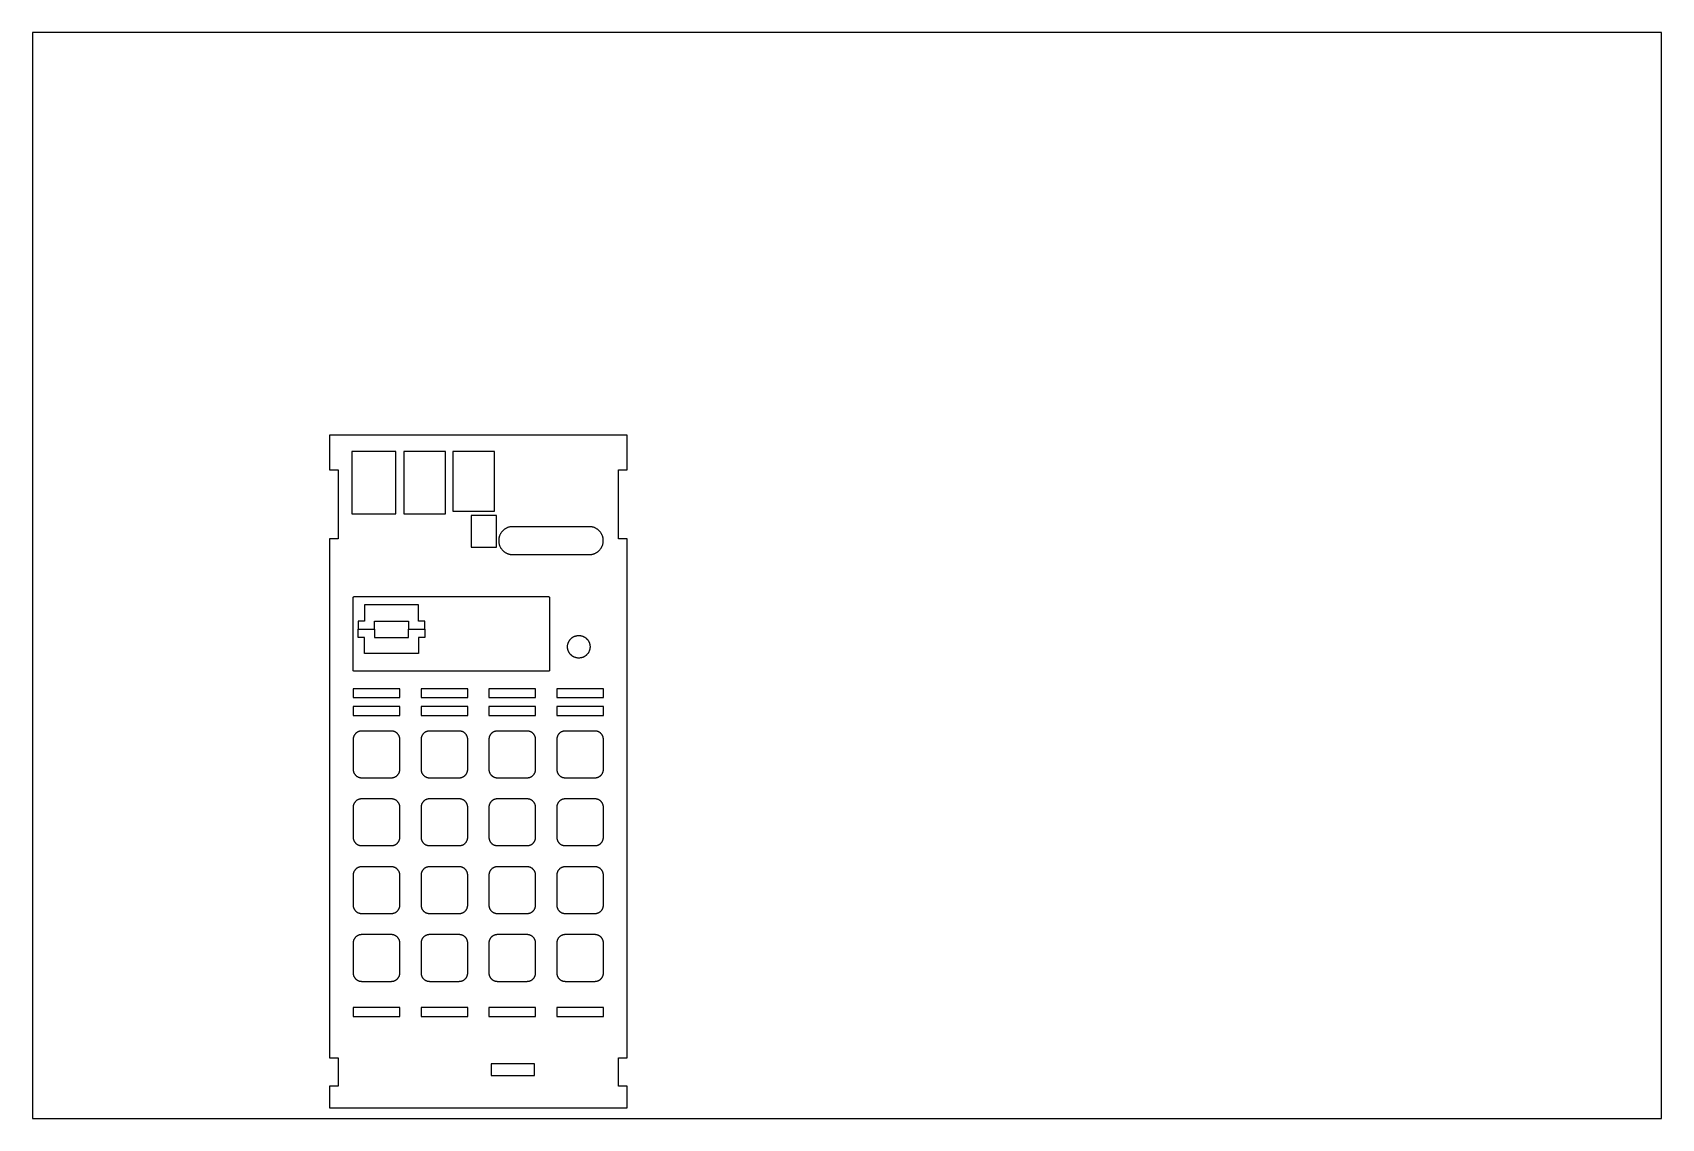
# Model space of a CAD drawing. Header units: millimetres. Extents: x -115 to 485, y -33 to 367.
import ezdxf

# ---------------------------------------------------------------- set-up
doc = ezdxf.new("R2010")
doc.units = ezdxf.units.MM
doc.header["$MEASUREMENT"] = 0
doc.layers.add('plot', color=12, linetype='Continuous', true_color=0xb80000)

msp = doc.modelspace()

# ---------------------------------------------------------------- linework, layer by layer
at = {"layer": 'plot'}
for points in [[(-114.96, -33.22), (485.04, -33.22), (485.04, 366.78), (-114.96, 366.78), (-114.96, -33.22)], [(-5.63, 218.48), (-5.63, 205.65)], [(104.09, 218.48), (-5.63, 218.48)], [(104.09, 205.65), (104.09, 218.48)], [(18.79, 212.48), (2.68, 212.48)], [(2.68, 212.48), (2.68, 189.48)], [(18.79, 189.48), (18.79, 212.48)], [(37.13, 212.48), (21.83, 212.48)], [(21.83, 212.48), (21.83, 189.48)], [(37.13, 189.48), (37.13, 212.48)], [(39.83, 212.48), (39.83, 190.47)], [(55.13, 212.48), (39.83, 212.48)], [(55.13, 190.47), (55.13, 212.48)], [(-5.63, 205.65), (-2.43, 205.65)], [(-2.43, 205.65), (-2.43, 180.25)], [(100.89, 180.25), (100.89, 205.65)], [(100.89, 205.65), (104.09, 205.65)], [(2.68, 189.48), (18.79, 189.48)], [(21.83, 189.48), (37.13, 189.48)], [(39.83, 190.47), (55.13, 190.47)], [(46.62, 177.19), (55.91, 177.19), (55.91, 188.89), (46.62, 188.89), (46.62, 177.19)], [(-2.43, 180.25), (-5.63, 180.25)], [(-5.63, 180.25), (-5.63, 169.48)], [(61.87, 184.77), (61.69, 184.77), (61.51, 184.76), (61.33, 184.75), (61.16, 184.72), (60.98, 184.7), (60.81, 184.66), (60.64, 184.62), (60.46, 184.58), (60.29, 184.53), (60.13, 184.47), (59.96, 184.41), (59.8, 184.34), (59.64, 184.26), (59.48, 184.18), (59.32, 184.1), (59.17, 184.01), (59.02, 183.91), (58.87, 183.81), (58.73, 183.71), (58.59, 183.6), (58.46, 183.48), (58.33, 183.36), (58.2, 183.24), (58.08, 183.11), (57.96, 182.97), (57.85, 182.84), (57.74, 182.7), (57.64, 182.55), (57.54, 182.4), (57.44, 182.25), (57.36, 182.1), (57.27, 181.94), (57.2, 181.78), (57.13, 181.62), (57.06, 181.45), (57, 181.29), (56.95, 181.12), (56.9, 180.95), (56.85, 180.78), (56.82, 180.6), (56.79, 180.43), (56.76, 180.25), (56.74, 180.07), (56.73, 179.9), (56.73, 179.72), (56.73, 179.54), (56.73, 179.37), (56.74, 179.19), (56.76, 179.01), (56.79, 178.84), (56.82, 178.66), (56.85, 178.49), (56.9, 178.32), (56.95, 178.14), (57, 177.98), (57.06, 177.81), (57.13, 177.64), (57.2, 177.48), (57.27, 177.32), (57.36, 177.16), (57.44, 177.01), (57.54, 176.86), (57.64, 176.71), (57.74, 176.57), (57.85, 176.43), (57.96, 176.29), (58.08, 176.16), (58.2, 176.03), (58.33, 175.9), (58.46, 175.78), (58.59, 175.67), (58.73, 175.56), (58.87, 175.45), (59.02, 175.35), (59.17, 175.26), (59.32, 175.16), (59.48, 175.08), (59.64, 175), (59.8, 174.93), (59.96, 174.86), (60.13, 174.79), (60.29, 174.74), (60.46, 174.69), (60.64, 174.64), (60.81, 174.6), (60.98, 174.57), (61.16, 174.54), (61.33, 174.52), (61.51, 174.5), (61.69, 174.49), (61.87, 174.49)], [(90.11, 184.77), (61.87, 184.77)], [(90.11, 174.49), (90.29, 174.49), (90.47, 174.5), (90.65, 174.52), (90.82, 174.54), (91, 174.57), (91.17, 174.6), (91.34, 174.64), (91.52, 174.69), (91.69, 174.74), (91.85, 174.79), (92.02, 174.86), (92.18, 174.93), (92.34, 175), (92.5, 175.08), (92.66, 175.16), (92.81, 175.26), (92.96, 175.35), (93.11, 175.45), (93.25, 175.56), (93.39, 175.67), (93.52, 175.78), (93.65, 175.9), (93.78, 176.03), (93.9, 176.16), (94.02, 176.29), (94.13, 176.43), (94.24, 176.57), (94.34, 176.71), (94.44, 176.86), (94.54, 177.01), (94.62, 177.16), (94.71, 177.32), (94.78, 177.48), (94.85, 177.64), (94.92, 177.81), (94.98, 177.98), (95.04, 178.14), (95.08, 178.32), (95.13, 178.49), (95.16, 178.66), (95.19, 178.84), (95.22, 179.01), (95.24, 179.19), (95.25, 179.37), (95.25, 179.54), (95.25, 179.72), (95.25, 179.9), (95.24, 180.07), (95.22, 180.25), (95.19, 180.43), (95.16, 180.6), (95.13, 180.78), (95.08, 180.95), (95.04, 181.12), (94.98, 181.29), (94.92, 181.45), (94.85, 181.62), (94.78, 181.78), (94.71, 181.94), (94.62, 182.1), (94.54, 182.25), (94.44, 182.4), (94.34, 182.55), (94.24, 182.7), (94.13, 182.84), (94.02, 182.97), (93.9, 183.11), (93.78, 183.24), (93.65, 183.36), (93.52, 183.48), (93.39, 183.6), (93.25, 183.71), (93.11, 183.81), (92.96, 183.91), (92.81, 184.01), (92.66, 184.1), (92.5, 184.18), (92.34, 184.26), (92.18, 184.34), (92.02, 184.41), (91.85, 184.47), (91.69, 184.53), (91.52, 184.58), (91.34, 184.62), (91.17, 184.66), (91, 184.7), (90.82, 184.72), (90.65, 184.75), (90.47, 184.76), (90.29, 184.77), (90.11, 184.77)], [(104.09, 180.25), (100.89, 180.25)], [(104.09, 169.48), (104.09, 180.25)], [(61.87, 174.49), (90.11, 174.49)], [(-5.63, 169.48), (-5.63, 166.34)], [(104.09, 166.34), (104.09, 169.48)], [(-5.63, 166.34), (-5.63, -4.16)], [(104.09, -4.16), (104.09, 166.34)], [(3.59, 131.5), (3.58, 131.5), (3.57, 131.5), (3.55, 131.5), (3.54, 131.5), (3.53, 131.5), (3.52, 131.5), (3.51, 131.5), (3.5, 131.5), (3.49, 131.51), (3.47, 131.51), (3.46, 131.51), (3.45, 131.51), (3.44, 131.52), (3.43, 131.52), (3.42, 131.53), (3.4, 131.53), (3.39, 131.54), (3.38, 131.54), (3.37, 131.55), (3.36, 131.55), (3.35, 131.56), (3.34, 131.56), (3.33, 131.57), (3.31, 131.58), (3.3, 131.58), (3.29, 131.59), (3.28, 131.6), (3.27, 131.61), (3.26, 131.62), (3.25, 131.62), (3.24, 131.63), (3.23, 131.64), (3.23, 131.65), (3.22, 131.66), (3.21, 131.67), (3.2, 131.68), (3.19, 131.69), (3.18, 131.7), (3.18, 131.71), (3.17, 131.72), (3.16, 131.73), (3.16, 131.74), (3.15, 131.75), (3.14, 131.77), (3.14, 131.78), (3.13, 131.79), (3.13, 131.8), (3.12, 131.81), (3.12, 131.82), (3.12, 131.83), (3.11, 131.85), (3.11, 131.86), (3.1, 131.87), (3.1, 131.88), (3.1, 131.89), (3.1, 131.9), (3.09, 131.92), (3.09, 131.93), (3.09, 131.94), (3.09, 131.95), (3.09, 131.96), (3.09, 131.97), (3.09, 131.98), (3.09, 132), (3.09, 158.54), (3.09, 158.55), (3.09, 158.56), (3.09, 158.57), (3.09, 158.58), (3.09, 158.59), (3.09, 158.6), (3.09, 158.61), (3.1, 158.63), (3.1, 158.64), (3.1, 158.65), (3.1, 158.66), (3.11, 158.67), (3.11, 158.68), (3.12, 158.7), (3.12, 158.71), (3.12, 158.72), (3.13, 158.73), (3.13, 158.74), (3.14, 158.75), (3.14, 158.76), (3.15, 158.78), (3.16, 158.79), (3.16, 158.8), (3.17, 158.81), (3.18, 158.82), (3.18, 158.83), (3.19, 158.84), (3.2, 158.85), (3.21, 158.86), (3.22, 158.87), (3.23, 158.88), (3.23, 158.89), (3.24, 158.9), (3.25, 158.91), (3.26, 158.92), (3.27, 158.92), (3.28, 158.93), (3.29, 158.94), (3.3, 158.95), (3.31, 158.95), (3.33, 158.96), (3.34, 158.97), (3.35, 158.97), (3.36, 158.98), (3.37, 158.98), (3.38, 158.99), (3.39, 159), (3.4, 159), (3.42, 159), (3.43, 159.01), (3.44, 159.01), (3.45, 159.02), (3.46, 159.02), (3.47, 159.02), (3.49, 159.02), (3.5, 159.03), (3.51, 159.03), (3.52, 159.03), (3.53, 159.03), (3.54, 159.03), (3.55, 159.03), (3.57, 159.03), (3.58, 159.03), (3.59, 159.04), (75, 159.04), (75.01, 159.03), (75.02, 159.03), (75.03, 159.03), (75.04, 159.03), (75.05, 159.03), (75.06, 159.03), (75.07, 159.03), (75.09, 159.03), (75.1, 159.02), (75.11, 159.02), (75.12, 159.02), (75.13, 159.02), (75.14, 159.01), (75.16, 159.01), (75.17, 159), (75.18, 159), (75.19, 159), (75.2, 158.99), (75.21, 158.98), (75.23, 158.98), (75.24, 158.97), (75.25, 158.97), (75.26, 158.96), (75.27, 158.95), (75.28, 158.95), (75.29, 158.94), (75.3, 158.93), (75.31, 158.92), (75.32, 158.92), (75.33, 158.91), (75.34, 158.9), (75.35, 158.89), (75.36, 158.88), (75.37, 158.87), (75.38, 158.86), (75.38, 158.85), (75.39, 158.84), (75.4, 158.83), (75.41, 158.82), (75.41, 158.81), (75.42, 158.8), (75.43, 158.79), (75.43, 158.78), (75.44, 158.76), (75.45, 158.75), (75.45, 158.74), (75.46, 158.73), (75.46, 158.72), (75.46, 158.71), (75.47, 158.7), (75.47, 158.68), (75.48, 158.67), (75.48, 158.66), (75.48, 158.65), (75.48, 158.64), (75.49, 158.63), (75.49, 158.61), (75.49, 158.6), (75.49, 158.59), (75.49, 158.58), (75.49, 158.57), (75.5, 158.56), (75.5, 158.55), (75.5, 158.54), (75.5, 132), (75.5, 131.98), (75.5, 131.97), (75.49, 131.96), (75.49, 131.95), (75.49, 131.94), (75.49, 131.93), (75.49, 131.92), (75.49, 131.9), (75.48, 131.89), (75.48, 131.88), (75.48, 131.87), (75.48, 131.86), (75.47, 131.85), (75.47, 131.83), (75.46, 131.82), (75.46, 131.81), (75.46, 131.8), (75.45, 131.79), (75.45, 131.78), (75.44, 131.77), (75.43, 131.75), (75.43, 131.74), (75.42, 131.73), (75.41, 131.72), (75.41, 131.71), (75.4, 131.7), (75.39, 131.69), (75.38, 131.68), (75.38, 131.67), (75.37, 131.66), (75.36, 131.65), (75.35, 131.64), (75.34, 131.63), (75.33, 131.62), (75.32, 131.62), (75.31, 131.61), (75.3, 131.6), (75.29, 131.59), (75.28, 131.58), (75.27, 131.58), (75.26, 131.57), (75.25, 131.56), (75.24, 131.56), (75.23, 131.55), (75.21, 131.55), (75.2, 131.54), (75.19, 131.54), (75.18, 131.53), (75.17, 131.53), (75.16, 131.52), (75.14, 131.52), (75.13, 131.51), (75.12, 131.51), (75.11, 131.51), (75.1, 131.51), (75.09, 131.5), (75.07, 131.5), (75.06, 131.5), (75.05, 131.5), (75.04, 131.5), (75.03, 131.5), (75.02, 131.5), (75.01, 131.5), (75, 131.5), (3.59, 131.5)], [(7.25, 156), (7.25, 153)], [(27.25, 156), (7.25, 156)], [(7.25, 153), (7.25, 150)], [(27.25, 153), (27.25, 156)], [(27.25, 150), (27.25, 153)], [(7.25, 150), (4.96, 150)], [(4.96, 150), (4.96, 147)], [(4.96, 144), (4.96, 147)], [(4.96, 147), (10.95, 147)], [(10.95, 147), (10.95, 150)], [(10.95, 150), (23.55, 150)], [(10.95, 147), (10.95, 144)], [(23.55, 150), (23.55, 147)], [(23.55, 144), (23.55, 147)], [(23.55, 147), (29.54, 147)], [(29.54, 150), (27.25, 150)], [(27.25, 150), (27.25, 150)], [(29.54, 147), (29.54, 150)], [(29.54, 147), (29.54, 144)], [(90.39, 140.52), (90.38, 140.38), (90.38, 140.24), (90.36, 140.09), (90.35, 139.95), (90.32, 139.81), (90.3, 139.67), (90.26, 139.53), (90.23, 139.39), (90.18, 139.25), (90.14, 139.11), (90.09, 138.98), (90.03, 138.85), (89.97, 138.71), (89.91, 138.59), (89.84, 138.46), (89.76, 138.34), (89.68, 138.21), (89.6, 138.1), (89.52, 137.98), (89.43, 137.87), (89.33, 137.76), (89.23, 137.65), (89.13, 137.55), (89.03, 137.45), (88.92, 137.36), (88.81, 137.27), (88.69, 137.18), (88.58, 137.1), (88.45, 137.02), (88.33, 136.94), (88.21, 136.87), (88.08, 136.81), (87.95, 136.74), (87.82, 136.69), (87.68, 136.63), (87.55, 136.59), (87.41, 136.54), (87.27, 136.51), (87.13, 136.47), (86.99, 136.44), (86.85, 136.42), (86.7, 136.4), (86.56, 136.39), (86.42, 136.38), (86.27, 136.37), (86.13, 136.38), (85.98, 136.38), (85.84, 136.39), (85.7, 136.41), (85.55, 136.43), (85.41, 136.46), (85.27, 136.49), (85.13, 136.52), (84.99, 136.56), (84.86, 136.61), (84.72, 136.66), (84.59, 136.71), (84.46, 136.77), (84.33, 136.84), (84.2, 136.91), (84.08, 136.98), (83.96, 137.06), (83.84, 137.14), (83.72, 137.22), (83.61, 137.31), (83.5, 137.41), (83.39, 137.5), (83.29, 137.6), (83.19, 137.71), (83.09, 137.81), (83, 137.92), (82.91, 138.04), (82.83, 138.16), (82.75, 138.28), (82.67, 138.4), (82.6, 138.52), (82.53, 138.65), (82.47, 138.78), (82.41, 138.91), (82.36, 139.04), (82.31, 139.18), (82.27, 139.32), (82.23, 139.46), (82.19, 139.6), (82.16, 139.74), (82.14, 139.88), (82.12, 140.02), (82.1, 140.16), (82.09, 140.31), (82.09, 140.45), (82.09, 140.6), (82.09, 140.74), (82.1, 140.88), (82.12, 141.03), (82.14, 141.17), (82.16, 141.31), (82.19, 141.45), (82.23, 141.59), (82.27, 141.73), (82.31, 141.87), (82.36, 142), (82.41, 142.14), (82.47, 142.27), (82.53, 142.4), (82.6, 142.53), (82.67, 142.65), (82.75, 142.77), (82.83, 142.89), (82.91, 143.01), (83, 143.12), (83.09, 143.23), (83.19, 143.34), (83.29, 143.45), (83.39, 143.55), (83.5, 143.64), (83.61, 143.74), (83.72, 143.83), (83.84, 143.91), (83.96, 143.99), (84.08, 144.07), (84.2, 144.14), (84.33, 144.21), (84.46, 144.27), (84.59, 144.33), (84.72, 144.39), (84.86, 144.44), (84.99, 144.48), (85.13, 144.53), (85.27, 144.56), (85.41, 144.59), (85.55, 144.62), (85.7, 144.64), (85.84, 144.66), (85.98, 144.67), (86.13, 144.67), (86.27, 144.67), (86.42, 144.67), (86.56, 144.66), (86.7, 144.65), (86.85, 144.63), (86.99, 144.61), (87.13, 144.58), (87.27, 144.54), (87.41, 144.51), (87.55, 144.46), (87.68, 144.41), (87.82, 144.36), (87.95, 144.3), (88.08, 144.24), (88.21, 144.18), (88.33, 144.11), (88.45, 144.03), (88.58, 143.95), (88.69, 143.87), (88.81, 143.78), (88.92, 143.69), (89.03, 143.6), (89.13, 143.5), (89.23, 143.39), (89.33, 143.29), (89.43, 143.18), (89.52, 143.07), (89.6, 142.95), (89.68, 142.83), (89.76, 142.71), (89.84, 142.59), (89.91, 142.46), (89.97, 142.33), (90.03, 142.2), (90.09, 142.07), (90.14, 141.94), (90.18, 141.8), (90.23, 141.66), (90.26, 141.52), (90.3, 141.38), (90.32, 141.24), (90.35, 141.1), (90.36, 140.96), (90.38, 140.81), (90.38, 140.67), (90.39, 140.52)], [(7.25, 144), (4.96, 144)], [(7.25, 141), (7.25, 144)], [(7.25, 138), (7.25, 141)], [(10.95, 144), (23.55, 144)], [(29.54, 144), (27.25, 144)], [(27.25, 144), (27.25, 144)], [(27.25, 144), (27.25, 141)], [(27.25, 141), (27.25, 138)], [(27.25, 138), (7.25, 138)], [(20.33, 125.03), (3.13, 125.03), (3.13, 121.83)], [(3.13, 121.83), (20.33, 121.83)], [(20.33, 121.83), (20.33, 125.03)], [(45.33, 125.03), (28.13, 125.03)], [(28.13, 125.03), (28.13, 121.83)], [(28.13, 121.83), (45.33, 121.83)], [(45.33, 121.83), (45.33, 125.03)], [(70.33, 125.03), (53.13, 125.03)], [(53.13, 125.03), (53.13, 121.83)], [(53.13, 121.83), (70.33, 121.83)], [(70.33, 121.83), (70.33, 125.03)], [(78.13, 121.83), (95.33, 121.83), (95.33, 125.03), (78.13, 125.03)], [(78.13, 125.03), (78.13, 121.83)], [(20.33, 118.47), (3.13, 118.47), (3.13, 115.27)], [(3.13, 115.27), (20.33, 115.27)], [(20.33, 115.27), (20.33, 118.47)], [(45.33, 118.47), (28.13, 118.47)], [(28.13, 118.47), (28.13, 115.27)], [(28.13, 115.27), (45.33, 115.27)], [(45.33, 115.27), (45.33, 118.47)], [(53.13, 118.47), (53.13, 115.27)], [(70.33, 118.47), (53.13, 118.47)], [(53.13, 115.27), (70.33, 115.27)], [(70.33, 115.27), (70.33, 118.47)], [(78.13, 115.27), (95.33, 115.27), (95.33, 118.47), (78.13, 118.47)], [(78.13, 118.47), (78.13, 115.27)], [(6.23, 109.48), (6.12, 109.48), (6.02, 109.48), (5.91, 109.47), (5.81, 109.46), (5.7, 109.44), (5.6, 109.42), (5.5, 109.4), (5.39, 109.37), (5.29, 109.34), (5.19, 109.31), (5.09, 109.27), (4.99, 109.23), (4.9, 109.18), (4.8, 109.14), (4.71, 109.09), (4.62, 109.03), (4.53, 108.98), (4.44, 108.92), (4.36, 108.85), (4.27, 108.79), (4.19, 108.72), (4.11, 108.65), (4.04, 108.58), (3.96, 108.5), (3.89, 108.42), (3.82, 108.34), (3.76, 108.26), (3.7, 108.17), (3.64, 108.08), (3.58, 107.99), (3.53, 107.9), (3.48, 107.81), (3.43, 107.72), (3.39, 107.62), (3.35, 107.52), (3.31, 107.42), (3.27, 107.32), (3.24, 107.22), (3.22, 107.12), (3.19, 107.01), (3.17, 106.91), (3.16, 106.81), (3.15, 106.7), (3.14, 106.6), (3.13, 106.49), (3.13, 106.38)], [(17.23, 109.48), (6.23, 109.48)], [(20.33, 106.38), (20.33, 106.49), (20.32, 106.6), (20.31, 106.7), (20.3, 106.81), (20.28, 106.91), (20.26, 107.01), (20.24, 107.12), (20.21, 107.22), (20.18, 107.32), (20.15, 107.42), (20.11, 107.52), (20.07, 107.62), (20.03, 107.72), (19.98, 107.81), (19.93, 107.9), (19.88, 107.99), (19.82, 108.08), (19.76, 108.17), (19.7, 108.26), (19.63, 108.34), (19.57, 108.42), (19.49, 108.5), (19.42, 108.58), (19.35, 108.65), (19.27, 108.72), (19.19, 108.79), (19.1, 108.85), (19.02, 108.92), (18.93, 108.98), (18.84, 109.03), (18.75, 109.09), (18.66, 109.14), (18.56, 109.18), (18.46, 109.23), (18.37, 109.27), (18.27, 109.31), (18.17, 109.34), (18.07, 109.37), (17.96, 109.4), (17.86, 109.42), (17.76, 109.44), (17.65, 109.46), (17.55, 109.47), (17.44, 109.48), (17.34, 109.48), (17.23, 109.48)], [(31.23, 109.48), (31.12, 109.48), (31.02, 109.48), (30.91, 109.47), (30.81, 109.46), (30.7, 109.44), (30.6, 109.42), (30.5, 109.4), (30.39, 109.37), (30.29, 109.34), (30.19, 109.31), (30.09, 109.27), (29.99, 109.23), (29.9, 109.18), (29.8, 109.14), (29.71, 109.09), (29.62, 109.03), (29.53, 108.98), (29.44, 108.92), (29.36, 108.85), (29.27, 108.79), (29.19, 108.72), (29.11, 108.65), (29.04, 108.58), (28.96, 108.5), (28.89, 108.42), (28.82, 108.34), (28.76, 108.26), (28.7, 108.17), (28.64, 108.08), (28.58, 107.99), (28.53, 107.9), (28.48, 107.81), (28.43, 107.72), (28.39, 107.62), (28.35, 107.52), (28.31, 107.42), (28.27, 107.32), (28.24, 107.22), (28.22, 107.12), (28.19, 107.01), (28.17, 106.91), (28.16, 106.81), (28.15, 106.7), (28.14, 106.6), (28.13, 106.49), (28.13, 106.38)], [(42.23, 109.48), (31.23, 109.48)], [(45.33, 106.38), (45.33, 106.49), (45.32, 106.6), (45.31, 106.7), (45.3, 106.81), (45.28, 106.91), (45.26, 107.01), (45.24, 107.12), (45.21, 107.22), (45.18, 107.32), (45.15, 107.42), (45.11, 107.52), (45.07, 107.62), (45.03, 107.72), (44.98, 107.81), (44.93, 107.9), (44.88, 107.99), (44.82, 108.08), (44.76, 108.17), (44.7, 108.26), (44.63, 108.34), (44.57, 108.42), (44.49, 108.5), (44.42, 108.58), (44.35, 108.65), (44.27, 108.72), (44.19, 108.79), (44.1, 108.85), (44.02, 108.92), (43.93, 108.98), (43.84, 109.03), (43.75, 109.09), (43.66, 109.14), (43.56, 109.18), (43.46, 109.23), (43.37, 109.27), (43.27, 109.31), (43.17, 109.34), (43.07, 109.37), (42.96, 109.4), (42.86, 109.42), (42.76, 109.44), (42.65, 109.46), (42.55, 109.47), (42.44, 109.48), (42.34, 109.48), (42.23, 109.48)], [(56.23, 109.48), (56.12, 109.48), (56.02, 109.48), (55.91, 109.47), (55.81, 109.46), (55.7, 109.44), (55.6, 109.42), (55.5, 109.4), (55.39, 109.37), (55.29, 109.34), (55.19, 109.31), (55.09, 109.27), (54.99, 109.23), (54.9, 109.18), (54.8, 109.14), (54.71, 109.09), (54.62, 109.03), (54.53, 108.98), (54.44, 108.92), (54.36, 108.85), (54.27, 108.79), (54.19, 108.72), (54.11, 108.65), (54.04, 108.58), (53.96, 108.5), (53.89, 108.42), (53.82, 108.34), (53.76, 108.26), (53.7, 108.17), (53.64, 108.08), (53.58, 107.99), (53.53, 107.9), (53.48, 107.81), (53.43, 107.72), (53.39, 107.62), (53.35, 107.52), (53.31, 107.42), (53.27, 107.32), (53.24, 107.22), (53.22, 107.12), (53.19, 107.01), (53.17, 106.91), (53.16, 106.81), (53.15, 106.7), (53.14, 106.6), (53.13, 106.49), (53.13, 106.38)], [(67.23, 109.48), (56.23, 109.48)], [(70.33, 106.38), (70.33, 106.49), (70.32, 106.6), (70.31, 106.7), (70.3, 106.81), (70.28, 106.91), (70.26, 107.01), (70.24, 107.12), (70.21, 107.22), (70.18, 107.32), (70.15, 107.42), (70.11, 107.52), (70.07, 107.62), (70.03, 107.72), (69.98, 107.81), (69.93, 107.9), (69.88, 107.99), (69.82, 108.08), (69.76, 108.17), (69.7, 108.26), (69.63, 108.34), (69.57, 108.42), (69.49, 108.5), (69.42, 108.58), (69.35, 108.65), (69.27, 108.72), (69.19, 108.79), (69.1, 108.85), (69.02, 108.92), (68.93, 108.98), (68.84, 109.03), (68.75, 109.09), (68.66, 109.14), (68.56, 109.18), (68.46, 109.23), (68.37, 109.27), (68.27, 109.31), (68.17, 109.34), (68.07, 109.37), (67.96, 109.4), (67.86, 109.42), (67.76, 109.44), (67.65, 109.46), (67.55, 109.47), (67.44, 109.48), (67.34, 109.48), (67.23, 109.48)], [(81.23, 109.48), (81.12, 109.48), (81.02, 109.48), (80.91, 109.47), (80.81, 109.46), (80.7, 109.44), (80.6, 109.42), (80.5, 109.4), (80.39, 109.37), (80.29, 109.34), (80.19, 109.31), (80.09, 109.27), (79.99, 109.23), (79.9, 109.18), (79.8, 109.14), (79.71, 109.09), (79.62, 109.03), (79.53, 108.98), (79.44, 108.92), (79.36, 108.85), (79.27, 108.79), (79.19, 108.72), (79.11, 108.65), (79.04, 108.58), (78.96, 108.5), (78.89, 108.42), (78.82, 108.34), (78.76, 108.26), (78.7, 108.17), (78.64, 108.08), (78.58, 107.99), (78.53, 107.9), (78.48, 107.81), (78.43, 107.72), (78.39, 107.62), (78.35, 107.52), (78.31, 107.42), (78.27, 107.32), (78.24, 107.22), (78.22, 107.12), (78.19, 107.01), (78.17, 106.91), (78.16, 106.81), (78.15, 106.7), (78.14, 106.6), (78.13, 106.49), (78.13, 106.38)], [(92.23, 109.48), (81.23, 109.48)], [(95.33, 106.38), (95.33, 106.49), (95.32, 106.6), (95.31, 106.7), (95.3, 106.81), (95.28, 106.91), (95.26, 107.01), (95.24, 107.12), (95.21, 107.22), (95.18, 107.32), (95.15, 107.42), (95.11, 107.52), (95.07, 107.62), (95.03, 107.72), (94.98, 107.81), (94.93, 107.9), (94.88, 107.99), (94.82, 108.08), (94.76, 108.17), (94.7, 108.26), (94.63, 108.34), (94.57, 108.42), (94.49, 108.5), (94.42, 108.58), (94.35, 108.65), (94.27, 108.72), (94.19, 108.79), (94.1, 108.85), (94.02, 108.92), (93.93, 108.98), (93.84, 109.03), (93.75, 109.09), (93.66, 109.14), (93.56, 109.18), (93.46, 109.23), (93.37, 109.27), (93.27, 109.31), (93.17, 109.34), (93.07, 109.37), (92.96, 109.4), (92.86, 109.42), (92.76, 109.44), (92.65, 109.46), (92.55, 109.47), (92.44, 109.48), (92.34, 109.48), (92.23, 109.48)], [(3.13, 106.38), (3.13, 95.38)], [(20.33, 95.38), (20.33, 106.38)], [(28.13, 106.38), (28.13, 95.38)], [(45.33, 95.38), (45.33, 106.38)], [(53.13, 106.38), (53.13, 95.38)], [(70.33, 95.38), (70.33, 106.38)], [(78.13, 106.38), (78.13, 95.38)], [(95.33, 95.38), (95.33, 106.38)], [(3.13, 95.38), (3.13, 95.28), (3.14, 95.17), (3.15, 95.07), (3.16, 94.96), (3.17, 94.86), (3.19, 94.75), (3.22, 94.65), (3.24, 94.55), (3.27, 94.45), (3.31, 94.35), (3.35, 94.25), (3.39, 94.15), (3.43, 94.05), (3.48, 93.96), (3.53, 93.86), (3.58, 93.77), (3.64, 93.68), (3.7, 93.6), (3.76, 93.51), (3.82, 93.43), (3.89, 93.35), (3.96, 93.27), (4.04, 93.19), (4.11, 93.12), (4.19, 93.05), (4.27, 92.98), (4.36, 92.91), (4.44, 92.85), (4.53, 92.79), (4.62, 92.74), (4.71, 92.68), (4.8, 92.63), (4.9, 92.58), (4.99, 92.54), (5.09, 92.5), (5.19, 92.46), (5.29, 92.43), (5.39, 92.4), (5.5, 92.37), (5.6, 92.35), (5.7, 92.33), (5.81, 92.31), (5.91, 92.3), (6.02, 92.29), (6.12, 92.29), (6.23, 92.28)], [(6.23, 92.28), (17.23, 92.28)], [(17.23, 92.28), (17.34, 92.29), (17.44, 92.29), (17.55, 92.3), (17.65, 92.31), (17.76, 92.33), (17.86, 92.35), (17.96, 92.37), (18.07, 92.4), (18.17, 92.43), (18.27, 92.46), (18.37, 92.5), (18.46, 92.54), (18.56, 92.58), (18.66, 92.63), (18.75, 92.68), (18.84, 92.74), (18.93, 92.79), (19.02, 92.85), (19.1, 92.91), (19.19, 92.98), (19.27, 93.05), (19.35, 93.12), (19.42, 93.19), (19.49, 93.27), (19.57, 93.35), (19.63, 93.43), (19.7, 93.51), (19.76, 93.6), (19.82, 93.68), (19.88, 93.77), (19.93, 93.86), (19.98, 93.96), (20.03, 94.05), (20.07, 94.15), (20.11, 94.25), (20.15, 94.35), (20.18, 94.45), (20.21, 94.55), (20.24, 94.65), (20.26, 94.75), (20.28, 94.86), (20.3, 94.96), (20.31, 95.07), (20.32, 95.17), (20.33, 95.28), (20.33, 95.38)], [(28.13, 95.38), (28.13, 95.28), (28.14, 95.17), (28.15, 95.07), (28.16, 94.96), (28.17, 94.86), (28.19, 94.75), (28.22, 94.65), (28.24, 94.55), (28.27, 94.45), (28.31, 94.35), (28.35, 94.25), (28.39, 94.15), (28.43, 94.05), (28.48, 93.96), (28.53, 93.86), (28.58, 93.77), (28.64, 93.68), (28.7, 93.6), (28.76, 93.51), (28.82, 93.43), (28.89, 93.35), (28.96, 93.27), (29.04, 93.19), (29.11, 93.12), (29.19, 93.05), (29.27, 92.98), (29.36, 92.91), (29.44, 92.85), (29.53, 92.79), (29.62, 92.74), (29.71, 92.68), (29.8, 92.63), (29.9, 92.58), (29.99, 92.54), (30.09, 92.5), (30.19, 92.46), (30.29, 92.43), (30.39, 92.4), (30.5, 92.37), (30.6, 92.35), (30.7, 92.33), (30.81, 92.31), (30.91, 92.3), (31.02, 92.29), (31.12, 92.29), (31.23, 92.28)], [(31.23, 92.28), (42.23, 92.28)], [(42.23, 92.28), (42.34, 92.29), (42.44, 92.29), (42.55, 92.3), (42.65, 92.31), (42.76, 92.33), (42.86, 92.35), (42.96, 92.37), (43.07, 92.4), (43.17, 92.43), (43.27, 92.46), (43.37, 92.5), (43.46, 92.54), (43.56, 92.58), (43.66, 92.63), (43.75, 92.68), (43.84, 92.74), (43.93, 92.79), (44.02, 92.85), (44.1, 92.91), (44.19, 92.98), (44.27, 93.05), (44.35, 93.12), (44.42, 93.19), (44.49, 93.27), (44.57, 93.35), (44.63, 93.43), (44.7, 93.51), (44.76, 93.6), (44.82, 93.68), (44.88, 93.77), (44.93, 93.86), (44.98, 93.96), (45.03, 94.05), (45.07, 94.15), (45.11, 94.25), (45.15, 94.35), (45.18, 94.45), (45.21, 94.55), (45.24, 94.65), (45.26, 94.75), (45.28, 94.86), (45.3, 94.96), (45.31, 95.07), (45.32, 95.17), (45.33, 95.28), (45.33, 95.38)], [(53.13, 95.38), (53.13, 95.28), (53.14, 95.17), (53.15, 95.07), (53.16, 94.96), (53.17, 94.86), (53.19, 94.75), (53.22, 94.65), (53.24, 94.55), (53.27, 94.45), (53.31, 94.35), (53.35, 94.25), (53.39, 94.15), (53.43, 94.05), (53.48, 93.96), (53.53, 93.86), (53.58, 93.77), (53.64, 93.68), (53.7, 93.6), (53.76, 93.51), (53.82, 93.43), (53.89, 93.35), (53.96, 93.27), (54.04, 93.19), (54.11, 93.12), (54.19, 93.05), (54.27, 92.98), (54.36, 92.91), (54.44, 92.85), (54.53, 92.79), (54.62, 92.74), (54.71, 92.68), (54.8, 92.63), (54.9, 92.58), (54.99, 92.54), (55.09, 92.5), (55.19, 92.46), (55.29, 92.43), (55.39, 92.4), (55.5, 92.37), (55.6, 92.35), (55.7, 92.33), (55.81, 92.31), (55.91, 92.3), (56.02, 92.29), (56.12, 92.29), (56.23, 92.28)], [(56.23, 92.28), (67.23, 92.28)], [(67.23, 92.28), (67.34, 92.29), (67.44, 92.29), (67.55, 92.3), (67.65, 92.31), (67.76, 92.33), (67.86, 92.35), (67.96, 92.37), (68.07, 92.4), (68.17, 92.43), (68.27, 92.46), (68.37, 92.5), (68.46, 92.54), (68.56, 92.58), (68.66, 92.63), (68.75, 92.68), (68.84, 92.74), (68.93, 92.79), (69.02, 92.85), (69.1, 92.91), (69.19, 92.98), (69.27, 93.05), (69.35, 93.12), (69.42, 93.19), (69.49, 93.27), (69.57, 93.35), (69.63, 93.43), (69.7, 93.51), (69.76, 93.6), (69.82, 93.68), (69.88, 93.77), (69.93, 93.86), (69.98, 93.96), (70.03, 94.05), (70.07, 94.15), (70.11, 94.25), (70.15, 94.35), (70.18, 94.45), (70.21, 94.55), (70.24, 94.65), (70.26, 94.75), (70.28, 94.86), (70.3, 94.96), (70.31, 95.07), (70.32, 95.17), (70.33, 95.28), (70.33, 95.38)], [(78.13, 95.38), (78.13, 95.28), (78.14, 95.17), (78.15, 95.07), (78.16, 94.96), (78.17, 94.86), (78.19, 94.75), (78.22, 94.65), (78.24, 94.55), (78.27, 94.45), (78.31, 94.35), (78.35, 94.25), (78.39, 94.15), (78.43, 94.05), (78.48, 93.96), (78.53, 93.86), (78.58, 93.77), (78.64, 93.68), (78.7, 93.6), (78.76, 93.51), (78.82, 93.43), (78.89, 93.35), (78.96, 93.27), (79.04, 93.19), (79.11, 93.12), (79.19, 93.05), (79.27, 92.98), (79.36, 92.91), (79.44, 92.85), (79.53, 92.79), (79.62, 92.74), (79.71, 92.68), (79.8, 92.63), (79.9, 92.58), (79.99, 92.54), (80.09, 92.5), (80.19, 92.46), (80.29, 92.43), (80.39, 92.4), (80.5, 92.37), (80.6, 92.35), (80.7, 92.33), (80.81, 92.31), (80.91, 92.3), (81.02, 92.29), (81.12, 92.29), (81.23, 92.28)], [(81.23, 92.28), (92.23, 92.28)], [(92.23, 92.28), (92.34, 92.29), (92.44, 92.29), (92.55, 92.3), (92.65, 92.31), (92.76, 92.33), (92.86, 92.35), (92.96, 92.37), (93.07, 92.4), (93.17, 92.43), (93.27, 92.46), (93.37, 92.5), (93.46, 92.54), (93.56, 92.58), (93.66, 92.63), (93.75, 92.68), (93.84, 92.74), (93.93, 92.79), (94.02, 92.85), (94.1, 92.91), (94.19, 92.98), (94.27, 93.05), (94.35, 93.12), (94.42, 93.19), (94.49, 93.27), (94.57, 93.35), (94.63, 93.43), (94.7, 93.51), (94.76, 93.6), (94.82, 93.68), (94.88, 93.77), (94.93, 93.86), (94.98, 93.96), (95.03, 94.05), (95.07, 94.15), (95.11, 94.25), (95.15, 94.35), (95.18, 94.45), (95.21, 94.55), (95.24, 94.65), (95.26, 94.75), (95.28, 94.86), (95.3, 94.96), (95.31, 95.07), (95.32, 95.17), (95.33, 95.28), (95.33, 95.38)], [(6.23, 84.48), (6.12, 84.48), (6.02, 84.48), (5.91, 84.47), (5.81, 84.46), (5.7, 84.44), (5.6, 84.42), (5.5, 84.4), (5.39, 84.37), (5.29, 84.34), (5.19, 84.31), (5.09, 84.27), (4.99, 84.23), (4.9, 84.18), (4.8, 84.14), (4.71, 84.09), (4.62, 84.03), (4.53, 83.98), (4.44, 83.92), (4.36, 83.85), (4.27, 83.79), (4.19, 83.72), (4.11, 83.65), (4.04, 83.58), (3.96, 83.5), (3.89, 83.42), (3.82, 83.34), (3.76, 83.26), (3.7, 83.17), (3.64, 83.08), (3.58, 82.99), (3.53, 82.9), (3.48, 82.81), (3.43, 82.72), (3.39, 82.62), (3.35, 82.52), (3.31, 82.42), (3.27, 82.32), (3.24, 82.22), (3.22, 82.12), (3.19, 82.01), (3.17, 81.91), (3.16, 81.81), (3.15, 81.7), (3.14, 81.6), (3.13, 81.49), (3.13, 81.38)], [(17.23, 84.48), (6.23, 84.48)], [(20.33, 81.38), (20.33, 81.49), (20.32, 81.6), (20.31, 81.7), (20.3, 81.81), (20.28, 81.91), (20.26, 82.01), (20.24, 82.12), (20.21, 82.22), (20.18, 82.32), (20.15, 82.42), (20.11, 82.52), (20.07, 82.62), (20.03, 82.72), (19.98, 82.81), (19.93, 82.9), (19.88, 82.99), (19.82, 83.08), (19.76, 83.17), (19.7, 83.26), (19.63, 83.34), (19.57, 83.42), (19.49, 83.5), (19.42, 83.58), (19.35, 83.65), (19.27, 83.72), (19.19, 83.79), (19.1, 83.85), (19.02, 83.92), (18.93, 83.98), (18.84, 84.03), (18.75, 84.09), (18.66, 84.14), (18.56, 84.18), (18.46, 84.23), (18.37, 84.27), (18.27, 84.31), (18.17, 84.34), (18.07, 84.37), (17.96, 84.4), (17.86, 84.42), (17.76, 84.44), (17.65, 84.46), (17.55, 84.47), (17.44, 84.48), (17.34, 84.48), (17.23, 84.48)], [(31.23, 84.48), (31.12, 84.48), (31.02, 84.48), (30.91, 84.47), (30.81, 84.46), (30.7, 84.44), (30.6, 84.42), (30.5, 84.4), (30.39, 84.37), (30.29, 84.34), (30.19, 84.31), (30.09, 84.27), (29.99, 84.23), (29.9, 84.18), (29.8, 84.14), (29.71, 84.09), (29.62, 84.03), (29.53, 83.98), (29.44, 83.92), (29.36, 83.85), (29.27, 83.79), (29.19, 83.72), (29.11, 83.65), (29.04, 83.58), (28.96, 83.5), (28.89, 83.42), (28.82, 83.34), (28.76, 83.26), (28.7, 83.17), (28.64, 83.08), (28.58, 82.99), (28.53, 82.9), (28.48, 82.81), (28.43, 82.72), (28.39, 82.62), (28.35, 82.52), (28.31, 82.42), (28.27, 82.32), (28.24, 82.22), (28.22, 82.12), (28.19, 82.01), (28.17, 81.91), (28.16, 81.81), (28.15, 81.7), (28.14, 81.6), (28.13, 81.49), (28.13, 81.38)], [(42.23, 84.48), (31.23, 84.48)], [(45.33, 81.38), (45.33, 81.49), (45.32, 81.6), (45.31, 81.7), (45.3, 81.81), (45.28, 81.91), (45.26, 82.01), (45.24, 82.12), (45.21, 82.22), (45.18, 82.32), (45.15, 82.42), (45.11, 82.52), (45.07, 82.62), (45.03, 82.72), (44.98, 82.81), (44.93, 82.9), (44.88, 82.99), (44.82, 83.08), (44.76, 83.17), (44.7, 83.26), (44.63, 83.34), (44.57, 83.42), (44.49, 83.5), (44.42, 83.58), (44.35, 83.65), (44.27, 83.72), (44.19, 83.79), (44.1, 83.85), (44.02, 83.92), (43.93, 83.98), (43.84, 84.03), (43.75, 84.09), (43.66, 84.14), (43.56, 84.18), (43.46, 84.23), (43.37, 84.27), (43.27, 84.31), (43.17, 84.34), (43.07, 84.37), (42.96, 84.4), (42.86, 84.42), (42.76, 84.44), (42.65, 84.46), (42.55, 84.47), (42.44, 84.48), (42.34, 84.48), (42.23, 84.48)], [(56.23, 84.48), (56.12, 84.48), (56.02, 84.48), (55.91, 84.47), (55.81, 84.46), (55.7, 84.44), (55.6, 84.42), (55.5, 84.4), (55.39, 84.37), (55.29, 84.34), (55.19, 84.31), (55.09, 84.27), (54.99, 84.23), (54.9, 84.18), (54.8, 84.14), (54.71, 84.09), (54.62, 84.03), (54.53, 83.98), (54.44, 83.92), (54.36, 83.85), (54.27, 83.79), (54.19, 83.72), (54.11, 83.65), (54.04, 83.58), (53.96, 83.5), (53.89, 83.42), (53.82, 83.34), (53.76, 83.26), (53.7, 83.17), (53.64, 83.08), (53.58, 82.99), (53.53, 82.9), (53.48, 82.81), (53.43, 82.72), (53.39, 82.62), (53.35, 82.52), (53.31, 82.42), (53.27, 82.32), (53.24, 82.22), (53.22, 82.12), (53.19, 82.01), (53.17, 81.91), (53.16, 81.81), (53.15, 81.7), (53.14, 81.6), (53.13, 81.49), (53.13, 81.38)], [(67.23, 84.48), (56.23, 84.48)], [(70.33, 81.38), (70.33, 81.49), (70.32, 81.6), (70.31, 81.7), (70.3, 81.81), (70.28, 81.91), (70.26, 82.01), (70.24, 82.12), (70.21, 82.22), (70.18, 82.32), (70.15, 82.42), (70.11, 82.52), (70.07, 82.62), (70.03, 82.72), (69.98, 82.81), (69.93, 82.9), (69.88, 82.99), (69.82, 83.08), (69.76, 83.17), (69.7, 83.26), (69.63, 83.34), (69.57, 83.42), (69.49, 83.5), (69.42, 83.58), (69.35, 83.65), (69.27, 83.72), (69.19, 83.79), (69.1, 83.85), (69.02, 83.92), (68.93, 83.98), (68.84, 84.03), (68.75, 84.09), (68.66, 84.14), (68.56, 84.18), (68.46, 84.23), (68.37, 84.27), (68.27, 84.31), (68.17, 84.34), (68.07, 84.37), (67.96, 84.4), (67.86, 84.42), (67.76, 84.44), (67.65, 84.46), (67.55, 84.47), (67.44, 84.48), (67.34, 84.48), (67.23, 84.48)], [(81.23, 84.48), (81.12, 84.48), (81.02, 84.48), (80.91, 84.47), (80.81, 84.46), (80.7, 84.44), (80.6, 84.42), (80.5, 84.4), (80.39, 84.37), (80.29, 84.34), (80.19, 84.31), (80.09, 84.27), (79.99, 84.23), (79.9, 84.18), (79.8, 84.14), (79.71, 84.09), (79.62, 84.03), (79.53, 83.98), (79.44, 83.92), (79.36, 83.85), (79.27, 83.79), (79.19, 83.72), (79.11, 83.65), (79.04, 83.58), (78.96, 83.5), (78.89, 83.42), (78.82, 83.34), (78.76, 83.26), (78.7, 83.17), (78.64, 83.08), (78.58, 82.99), (78.53, 82.9), (78.48, 82.81), (78.43, 82.72), (78.39, 82.62), (78.35, 82.52), (78.31, 82.42), (78.27, 82.32), (78.24, 82.22), (78.22, 82.12), (78.19, 82.01), (78.17, 81.91), (78.16, 81.81), (78.15, 81.7), (78.14, 81.6), (78.13, 81.49), (78.13, 81.38)], [(92.23, 84.48), (81.23, 84.48)], [(95.33, 81.38), (95.33, 81.49), (95.32, 81.6), (95.31, 81.7), (95.3, 81.81), (95.28, 81.91), (95.26, 82.01), (95.24, 82.12), (95.21, 82.22), (95.18, 82.32), (95.15, 82.42), (95.11, 82.52), (95.07, 82.62), (95.03, 82.72), (94.98, 82.81), (94.93, 82.9), (94.88, 82.99), (94.82, 83.08), (94.76, 83.17), (94.7, 83.26), (94.63, 83.34), (94.57, 83.42), (94.49, 83.5), (94.42, 83.58), (94.35, 83.65), (94.27, 83.72), (94.19, 83.79), (94.1, 83.85), (94.02, 83.92), (93.93, 83.98), (93.84, 84.03), (93.75, 84.09), (93.66, 84.14), (93.56, 84.18), (93.46, 84.23), (93.37, 84.27), (93.27, 84.31), (93.17, 84.34), (93.07, 84.37), (92.96, 84.4), (92.86, 84.42), (92.76, 84.44), (92.65, 84.46), (92.55, 84.47), (92.44, 84.48), (92.34, 84.48), (92.23, 84.48)], [(3.13, 81.38), (3.13, 70.38)], [(20.33, 70.38), (20.33, 81.38)], [(28.13, 81.38), (28.13, 70.38)], [(45.33, 70.38), (45.33, 81.38)], [(53.13, 81.38), (53.13, 70.38)], [(70.33, 70.38), (70.33, 81.38)], [(78.13, 81.38), (78.13, 70.38)], [(95.33, 70.38), (95.33, 81.38)], [(3.13, 70.38), (3.13, 70.28), (3.14, 70.17), (3.15, 70.07), (3.16, 69.96), (3.17, 69.86), (3.19, 69.75), (3.22, 69.65), (3.24, 69.55), (3.27, 69.45), (3.31, 69.35), (3.35, 69.25), (3.39, 69.15), (3.43, 69.05), (3.48, 68.96), (3.53, 68.86), (3.58, 68.77), (3.64, 68.68), (3.7, 68.6), (3.76, 68.51), (3.82, 68.43), (3.89, 68.35), (3.96, 68.27), (4.04, 68.19), (4.11, 68.12), (4.19, 68.05), (4.27, 67.98), (4.36, 67.91), (4.44, 67.85), (4.53, 67.79), (4.62, 67.74), (4.71, 67.68), (4.8, 67.63), (4.9, 67.58), (4.99, 67.54), (5.09, 67.5), (5.19, 67.46), (5.29, 67.43), (5.39, 67.4), (5.5, 67.37), (5.6, 67.35), (5.7, 67.33), (5.81, 67.31), (5.91, 67.3), (6.02, 67.29), (6.12, 67.29), (6.23, 67.28)], [(6.23, 67.28), (17.23, 67.28)], [(17.23, 67.28), (17.34, 67.29), (17.44, 67.29), (17.55, 67.3), (17.65, 67.31), (17.76, 67.33), (17.86, 67.35), (17.96, 67.37), (18.07, 67.4), (18.17, 67.43), (18.27, 67.46), (18.37, 67.5), (18.46, 67.54), (18.56, 67.58), (18.66, 67.63), (18.75, 67.68), (18.84, 67.74), (18.93, 67.79), (19.02, 67.85), (19.1, 67.91), (19.19, 67.98), (19.27, 68.05), (19.35, 68.12), (19.42, 68.19), (19.49, 68.27), (19.57, 68.35), (19.63, 68.43), (19.7, 68.51), (19.76, 68.6), (19.82, 68.68), (19.88, 68.77), (19.93, 68.86), (19.98, 68.96), (20.03, 69.05), (20.07, 69.15), (20.11, 69.25), (20.15, 69.35), (20.18, 69.45), (20.21, 69.55), (20.24, 69.65), (20.26, 69.75), (20.28, 69.86), (20.3, 69.96), (20.31, 70.07), (20.32, 70.17), (20.33, 70.28), (20.33, 70.38)], [(28.13, 70.38), (28.13, 70.28), (28.14, 70.17), (28.15, 70.07), (28.16, 69.96), (28.17, 69.86), (28.19, 69.75), (28.22, 69.65), (28.24, 69.55), (28.27, 69.45), (28.31, 69.35), (28.35, 69.25), (28.39, 69.15), (28.43, 69.05), (28.48, 68.96), (28.53, 68.86), (28.58, 68.77), (28.64, 68.68), (28.7, 68.6), (28.76, 68.51), (28.82, 68.43), (28.89, 68.35), (28.96, 68.27), (29.04, 68.19), (29.11, 68.12), (29.19, 68.05), (29.27, 67.98), (29.36, 67.91), (29.44, 67.85), (29.53, 67.79), (29.62, 67.74), (29.71, 67.68), (29.8, 67.63), (29.9, 67.58), (29.99, 67.54), (30.09, 67.5), (30.19, 67.46), (30.29, 67.43), (30.39, 67.4), (30.5, 67.37), (30.6, 67.35), (30.7, 67.33), (30.81, 67.31), (30.91, 67.3), (31.02, 67.29), (31.12, 67.29), (31.23, 67.28)], [(31.23, 67.28), (42.23, 67.28)], [(42.23, 67.28), (42.34, 67.29), (42.44, 67.29), (42.55, 67.3), (42.65, 67.31), (42.76, 67.33), (42.86, 67.35), (42.96, 67.37), (43.07, 67.4), (43.17, 67.43), (43.27, 67.46), (43.37, 67.5), (43.46, 67.54), (43.56, 67.58), (43.66, 67.63), (43.75, 67.68), (43.84, 67.74), (43.93, 67.79), (44.02, 67.85), (44.1, 67.91), (44.19, 67.98), (44.27, 68.05), (44.35, 68.12), (44.42, 68.19), (44.49, 68.27), (44.57, 68.35), (44.63, 68.43), (44.7, 68.51), (44.76, 68.6), (44.82, 68.68), (44.88, 68.77), (44.93, 68.86), (44.98, 68.96), (45.03, 69.05), (45.07, 69.15), (45.11, 69.25), (45.15, 69.35), (45.18, 69.45), (45.21, 69.55), (45.24, 69.65), (45.26, 69.75), (45.28, 69.86), (45.3, 69.96), (45.31, 70.07), (45.32, 70.17), (45.33, 70.28), (45.33, 70.38)], [(53.13, 70.38), (53.13, 70.28), (53.14, 70.17), (53.15, 70.07), (53.16, 69.96), (53.17, 69.86), (53.19, 69.75), (53.22, 69.65), (53.24, 69.55), (53.27, 69.45), (53.31, 69.35), (53.35, 69.25), (53.39, 69.15), (53.43, 69.05), (53.48, 68.96), (53.53, 68.86), (53.58, 68.77), (53.64, 68.68), (53.7, 68.6), (53.76, 68.51), (53.82, 68.43), (53.89, 68.35), (53.96, 68.27), (54.04, 68.19), (54.11, 68.12), (54.19, 68.05), (54.27, 67.98), (54.36, 67.91), (54.44, 67.85), (54.53, 67.79), (54.62, 67.74), (54.71, 67.68), (54.8, 67.63), (54.9, 67.58), (54.99, 67.54), (55.09, 67.5), (55.19, 67.46), (55.29, 67.43), (55.39, 67.4), (55.5, 67.37), (55.6, 67.35), (55.7, 67.33), (55.81, 67.31), (55.91, 67.3), (56.02, 67.29), (56.12, 67.29), (56.23, 67.28)], [(56.23, 67.28), (67.23, 67.28)], [(67.23, 67.28), (67.34, 67.29), (67.44, 67.29), (67.55, 67.3), (67.65, 67.31), (67.76, 67.33), (67.86, 67.35), (67.96, 67.37), (68.07, 67.4), (68.17, 67.43), (68.27, 67.46), (68.37, 67.5), (68.46, 67.54), (68.56, 67.58), (68.66, 67.63), (68.75, 67.68), (68.84, 67.74), (68.93, 67.79), (69.02, 67.85), (69.1, 67.91), (69.19, 67.98), (69.27, 68.05), (69.35, 68.12), (69.42, 68.19), (69.49, 68.27), (69.57, 68.35), (69.63, 68.43), (69.7, 68.51), (69.76, 68.6), (69.82, 68.68), (69.88, 68.77), (69.93, 68.86), (69.98, 68.96), (70.03, 69.05), (70.07, 69.15), (70.11, 69.25), (70.15, 69.35), (70.18, 69.45), (70.21, 69.55), (70.24, 69.65), (70.26, 69.75), (70.28, 69.86), (70.3, 69.96), (70.31, 70.07), (70.32, 70.17), (70.33, 70.28), (70.33, 70.38)], [(78.13, 70.38), (78.13, 70.28), (78.14, 70.17), (78.15, 70.07), (78.16, 69.96), (78.17, 69.86), (78.19, 69.75), (78.22, 69.65), (78.24, 69.55), (78.27, 69.45), (78.31, 69.35), (78.35, 69.25), (78.39, 69.15), (78.43, 69.05), (78.48, 68.96), (78.53, 68.86), (78.58, 68.77), (78.64, 68.68), (78.7, 68.6), (78.76, 68.51), (78.82, 68.43), (78.89, 68.35), (78.96, 68.27), (79.04, 68.19), (79.11, 68.12), (79.19, 68.05), (79.27, 67.98), (79.36, 67.91), (79.44, 67.85), (79.53, 67.79), (79.62, 67.74), (79.71, 67.68), (79.8, 67.63), (79.9, 67.58), (79.99, 67.54), (80.09, 67.5), (80.19, 67.46), (80.29, 67.43), (80.39, 67.4), (80.5, 67.37), (80.6, 67.35), (80.7, 67.33), (80.81, 67.31), (80.91, 67.3), (81.02, 67.29), (81.12, 67.29), (81.23, 67.28)], [(81.23, 67.28), (92.23, 67.28)], [(92.23, 67.28), (92.34, 67.29), (92.44, 67.29), (92.55, 67.3), (92.65, 67.31), (92.76, 67.33), (92.86, 67.35), (92.96, 67.37), (93.07, 67.4), (93.17, 67.43), (93.27, 67.46), (93.37, 67.5), (93.46, 67.54), (93.56, 67.58), (93.66, 67.63), (93.75, 67.68), (93.84, 67.74), (93.93, 67.79), (94.02, 67.85), (94.1, 67.91), (94.19, 67.98), (94.27, 68.05), (94.35, 68.12), (94.42, 68.19), (94.49, 68.27), (94.57, 68.35), (94.63, 68.43), (94.7, 68.51), (94.76, 68.6), (94.82, 68.68), (94.88, 68.77), (94.93, 68.86), (94.98, 68.96), (95.03, 69.05), (95.07, 69.15), (95.11, 69.25), (95.15, 69.35), (95.18, 69.45), (95.21, 69.55), (95.24, 69.65), (95.26, 69.75), (95.28, 69.86), (95.3, 69.96), (95.31, 70.07), (95.32, 70.17), (95.33, 70.28), (95.33, 70.38)], [(6.23, 59.48), (6.12, 59.48), (6.02, 59.48), (5.91, 59.47), (5.81, 59.46), (5.7, 59.44), (5.6, 59.42), (5.5, 59.4), (5.39, 59.37), (5.29, 59.34), (5.19, 59.31), (5.09, 59.27), (4.99, 59.23), (4.9, 59.18), (4.8, 59.14), (4.71, 59.09), (4.62, 59.03), (4.53, 58.98), (4.44, 58.92), (4.36, 58.85), (4.27, 58.79), (4.19, 58.72), (4.11, 58.65), (4.04, 58.58), (3.96, 58.5), (3.89, 58.42), (3.82, 58.34), (3.76, 58.26), (3.7, 58.17), (3.64, 58.08), (3.58, 57.99), (3.53, 57.9), (3.48, 57.81), (3.43, 57.72), (3.39, 57.62), (3.35, 57.52), (3.31, 57.42), (3.27, 57.32), (3.24, 57.22), (3.22, 57.12), (3.19, 57.01), (3.17, 56.91), (3.16, 56.81), (3.15, 56.7), (3.14, 56.6), (3.13, 56.49), (3.13, 56.38)], [(3.13, 56.38), (3.13, 45.38)], [(17.23, 59.48), (6.23, 59.48)], [(20.33, 56.38), (20.33, 56.49), (20.32, 56.6), (20.31, 56.7), (20.3, 56.81), (20.28, 56.91), (20.26, 57.01), (20.24, 57.12), (20.21, 57.22), (20.18, 57.32), (20.15, 57.42), (20.11, 57.52), (20.07, 57.62), (20.03, 57.72), (19.98, 57.81), (19.93, 57.9), (19.88, 57.99), (19.82, 58.08), (19.76, 58.17), (19.7, 58.26), (19.63, 58.34), (19.57, 58.42), (19.49, 58.5), (19.42, 58.58), (19.35, 58.65), (19.27, 58.72), (19.19, 58.79), (19.1, 58.85), (19.02, 58.92), (18.93, 58.98), (18.84, 59.03), (18.75, 59.09), (18.66, 59.14), (18.56, 59.18), (18.46, 59.23), (18.37, 59.27), (18.27, 59.31), (18.17, 59.34), (18.07, 59.37), (17.96, 59.4), (17.86, 59.42), (17.76, 59.44), (17.65, 59.46), (17.55, 59.47), (17.44, 59.48), (17.34, 59.48), (17.23, 59.48)], [(20.33, 45.38), (20.33, 56.38)], [(31.23, 59.48), (31.12, 59.48), (31.02, 59.48), (30.91, 59.47), (30.81, 59.46), (30.7, 59.44), (30.6, 59.42), (30.5, 59.4), (30.39, 59.37), (30.29, 59.34), (30.19, 59.31), (30.09, 59.27), (29.99, 59.23), (29.9, 59.18), (29.8, 59.14), (29.71, 59.09), (29.62, 59.03), (29.53, 58.98), (29.44, 58.92), (29.36, 58.85), (29.27, 58.79), (29.19, 58.72), (29.11, 58.65), (29.04, 58.58), (28.96, 58.5), (28.89, 58.42), (28.82, 58.34), (28.76, 58.26), (28.7, 58.17), (28.64, 58.08), (28.58, 57.99), (28.53, 57.9), (28.48, 57.81), (28.43, 57.72), (28.39, 57.62), (28.35, 57.52), (28.31, 57.42), (28.27, 57.32), (28.24, 57.22), (28.22, 57.12), (28.19, 57.01), (28.17, 56.91), (28.16, 56.81), (28.15, 56.7), (28.14, 56.6), (28.13, 56.49), (28.13, 56.38)], [(28.13, 56.38), (28.13, 45.38)], [(42.23, 59.48), (31.23, 59.48)], [(45.33, 56.38), (45.33, 56.49), (45.32, 56.6), (45.31, 56.7), (45.3, 56.81), (45.28, 56.91), (45.26, 57.01), (45.24, 57.12), (45.21, 57.22), (45.18, 57.32), (45.15, 57.42), (45.11, 57.52), (45.07, 57.62), (45.03, 57.72), (44.98, 57.81), (44.93, 57.9), (44.88, 57.99), (44.82, 58.08), (44.76, 58.17), (44.7, 58.26), (44.63, 58.34), (44.57, 58.42), (44.49, 58.5), (44.42, 58.58), (44.35, 58.65), (44.27, 58.72), (44.19, 58.79), (44.1, 58.85), (44.02, 58.92), (43.93, 58.98), (43.84, 59.03), (43.75, 59.09), (43.66, 59.14), (43.56, 59.18), (43.46, 59.23), (43.37, 59.27), (43.27, 59.31), (43.17, 59.34), (43.07, 59.37), (42.96, 59.4), (42.86, 59.42), (42.76, 59.44), (42.65, 59.46), (42.55, 59.47), (42.44, 59.48), (42.34, 59.48), (42.23, 59.48)], [(45.33, 45.38), (45.33, 56.38)], [(56.23, 59.48), (56.12, 59.48), (56.02, 59.48), (55.91, 59.47), (55.81, 59.46), (55.7, 59.44), (55.6, 59.42), (55.5, 59.4), (55.39, 59.37), (55.29, 59.34), (55.19, 59.31), (55.09, 59.27), (54.99, 59.23), (54.9, 59.18), (54.8, 59.14), (54.71, 59.09), (54.62, 59.03), (54.53, 58.98), (54.44, 58.92), (54.36, 58.85), (54.27, 58.79), (54.19, 58.72), (54.11, 58.65), (54.04, 58.58), (53.96, 58.5), (53.89, 58.42), (53.82, 58.34), (53.76, 58.26), (53.7, 58.17), (53.64, 58.08), (53.58, 57.99), (53.53, 57.9), (53.48, 57.81), (53.43, 57.72), (53.39, 57.62), (53.35, 57.52), (53.31, 57.42), (53.27, 57.32), (53.24, 57.22), (53.22, 57.12), (53.19, 57.01), (53.17, 56.91), (53.16, 56.81), (53.15, 56.7), (53.14, 56.6), (53.13, 56.49), (53.13, 56.38)], [(53.13, 56.38), (53.13, 45.38)], [(67.23, 59.48), (56.23, 59.48)], [(70.33, 56.38), (70.33, 56.49), (70.32, 56.6), (70.31, 56.7), (70.3, 56.81), (70.28, 56.91), (70.26, 57.01), (70.24, 57.12), (70.21, 57.22), (70.18, 57.32), (70.15, 57.42), (70.11, 57.52), (70.07, 57.62), (70.03, 57.72), (69.98, 57.81), (69.93, 57.9), (69.88, 57.99), (69.82, 58.08), (69.76, 58.17), (69.7, 58.26), (69.63, 58.34), (69.57, 58.42), (69.49, 58.5), (69.42, 58.58), (69.35, 58.65), (69.27, 58.72), (69.19, 58.79), (69.1, 58.85), (69.02, 58.92), (68.93, 58.98), (68.84, 59.03), (68.75, 59.09), (68.66, 59.14), (68.56, 59.18), (68.46, 59.23), (68.37, 59.27), (68.27, 59.31), (68.17, 59.34), (68.07, 59.37), (67.96, 59.4), (67.86, 59.42), (67.76, 59.44), (67.65, 59.46), (67.55, 59.47), (67.44, 59.48), (67.34, 59.48), (67.23, 59.48)], [(70.33, 45.38), (70.33, 56.38)], [(81.23, 59.48), (81.12, 59.48), (81.02, 59.48), (80.91, 59.47), (80.81, 59.46), (80.7, 59.44), (80.6, 59.42), (80.5, 59.4), (80.39, 59.37), (80.29, 59.34), (80.19, 59.31), (80.09, 59.27), (79.99, 59.23), (79.9, 59.18), (79.8, 59.14), (79.71, 59.09), (79.62, 59.03), (79.53, 58.98), (79.44, 58.92), (79.36, 58.85), (79.27, 58.79), (79.19, 58.72), (79.11, 58.65), (79.04, 58.58), (78.96, 58.5), (78.89, 58.42), (78.82, 58.34), (78.76, 58.26), (78.7, 58.17), (78.64, 58.08), (78.58, 57.99), (78.53, 57.9), (78.48, 57.81), (78.43, 57.72), (78.39, 57.62), (78.35, 57.52), (78.31, 57.42), (78.27, 57.32), (78.24, 57.22), (78.22, 57.12), (78.19, 57.01), (78.17, 56.91), (78.16, 56.81), (78.15, 56.7), (78.14, 56.6), (78.13, 56.49), (78.13, 56.38)], [(78.13, 56.38), (78.13, 45.38)], [(92.23, 59.48), (81.23, 59.48)], [(95.33, 56.38), (95.33, 56.49), (95.32, 56.6), (95.31, 56.7), (95.3, 56.81), (95.28, 56.91), (95.26, 57.01), (95.24, 57.12), (95.21, 57.22), (95.18, 57.32), (95.15, 57.42), (95.11, 57.52), (95.07, 57.62), (95.03, 57.72), (94.98, 57.81), (94.93, 57.9), (94.88, 57.99), (94.82, 58.08), (94.76, 58.17), (94.7, 58.26), (94.63, 58.34), (94.57, 58.42), (94.49, 58.5), (94.42, 58.58), (94.35, 58.65), (94.27, 58.72), (94.19, 58.79), (94.1, 58.85), (94.02, 58.92), (93.93, 58.98), (93.84, 59.03), (93.75, 59.09), (93.66, 59.14), (93.56, 59.18), (93.46, 59.23), (93.37, 59.27), (93.27, 59.31), (93.17, 59.34), (93.07, 59.37), (92.96, 59.4), (92.86, 59.42), (92.76, 59.44), (92.65, 59.46), (92.55, 59.47), (92.44, 59.48), (92.34, 59.48), (92.23, 59.48)], [(95.33, 45.38), (95.33, 56.38)], [(3.13, 45.38), (3.13, 45.28), (3.14, 45.17), (3.15, 45.07), (3.16, 44.96), (3.17, 44.86), (3.19, 44.75), (3.22, 44.65), (3.24, 44.55), (3.27, 44.45), (3.31, 44.35), (3.35, 44.25), (3.39, 44.15), (3.43, 44.05), (3.48, 43.96), (3.53, 43.86), (3.58, 43.77), (3.64, 43.68), (3.7, 43.6), (3.76, 43.51), (3.82, 43.43), (3.89, 43.35), (3.96, 43.27), (4.04, 43.19), (4.11, 43.12), (4.19, 43.05), (4.27, 42.98), (4.36, 42.91), (4.44, 42.85), (4.53, 42.79), (4.62, 42.74), (4.71, 42.68), (4.8, 42.63), (4.9, 42.58), (4.99, 42.54), (5.09, 42.5), (5.19, 42.46), (5.29, 42.43), (5.39, 42.4), (5.5, 42.37), (5.6, 42.35), (5.7, 42.33), (5.81, 42.31), (5.91, 42.3), (6.02, 42.29), (6.12, 42.29), (6.23, 42.28)], [(6.23, 42.28), (17.23, 42.28)], [(17.23, 42.28), (17.34, 42.29), (17.44, 42.29), (17.55, 42.3), (17.65, 42.31), (17.76, 42.33), (17.86, 42.35), (17.96, 42.37), (18.07, 42.4), (18.17, 42.43), (18.27, 42.46), (18.37, 42.5), (18.46, 42.54), (18.56, 42.58), (18.66, 42.63), (18.75, 42.68), (18.84, 42.74), (18.93, 42.79), (19.02, 42.85), (19.1, 42.91), (19.19, 42.98), (19.27, 43.05), (19.35, 43.12), (19.42, 43.19), (19.49, 43.27), (19.57, 43.35), (19.63, 43.43), (19.7, 43.51), (19.76, 43.6), (19.82, 43.68), (19.88, 43.77), (19.93, 43.86), (19.98, 43.96), (20.03, 44.05), (20.07, 44.15), (20.11, 44.25), (20.15, 44.35), (20.18, 44.45), (20.21, 44.55), (20.24, 44.65), (20.26, 44.75), (20.28, 44.86), (20.3, 44.96), (20.31, 45.07), (20.32, 45.17), (20.33, 45.28), (20.33, 45.38)], [(28.13, 45.38), (28.13, 45.28), (28.14, 45.17), (28.15, 45.07), (28.16, 44.96), (28.17, 44.86), (28.19, 44.75), (28.22, 44.65), (28.24, 44.55), (28.27, 44.45), (28.31, 44.35), (28.35, 44.25), (28.39, 44.15), (28.43, 44.05), (28.48, 43.96), (28.53, 43.86), (28.58, 43.77), (28.64, 43.68), (28.7, 43.6), (28.76, 43.51), (28.82, 43.43), (28.89, 43.35), (28.96, 43.27), (29.04, 43.19), (29.11, 43.12), (29.19, 43.05), (29.27, 42.98), (29.36, 42.91), (29.44, 42.85), (29.53, 42.79), (29.62, 42.74), (29.71, 42.68), (29.8, 42.63), (29.9, 42.58), (29.99, 42.54), (30.09, 42.5), (30.19, 42.46), (30.29, 42.43), (30.39, 42.4), (30.5, 42.37), (30.6, 42.35), (30.7, 42.33), (30.81, 42.31), (30.91, 42.3), (31.02, 42.29), (31.12, 42.29), (31.23, 42.28)], [(31.23, 42.28), (42.23, 42.28)], [(42.23, 42.28), (42.34, 42.29), (42.44, 42.29), (42.55, 42.3), (42.65, 42.31), (42.76, 42.33), (42.86, 42.35), (42.96, 42.37), (43.07, 42.4), (43.17, 42.43), (43.27, 42.46), (43.37, 42.5), (43.46, 42.54), (43.56, 42.58), (43.66, 42.63), (43.75, 42.68), (43.84, 42.74), (43.93, 42.79), (44.02, 42.85), (44.1, 42.91), (44.19, 42.98), (44.27, 43.05), (44.35, 43.12), (44.42, 43.19), (44.49, 43.27), (44.57, 43.35), (44.63, 43.43), (44.7, 43.51), (44.76, 43.6), (44.82, 43.68), (44.88, 43.77), (44.93, 43.86), (44.98, 43.96), (45.03, 44.05), (45.07, 44.15), (45.11, 44.25), (45.15, 44.35), (45.18, 44.45), (45.21, 44.55), (45.24, 44.65), (45.26, 44.75), (45.28, 44.86), (45.3, 44.96), (45.31, 45.07), (45.32, 45.17), (45.33, 45.28), (45.33, 45.38)], [(53.13, 45.38), (53.13, 45.28), (53.14, 45.17), (53.15, 45.07), (53.16, 44.96), (53.17, 44.86), (53.19, 44.75), (53.22, 44.65), (53.24, 44.55), (53.27, 44.45), (53.31, 44.35), (53.35, 44.25), (53.39, 44.15), (53.43, 44.05), (53.48, 43.96), (53.53, 43.86), (53.58, 43.77), (53.64, 43.68), (53.7, 43.6), (53.76, 43.51), (53.82, 43.43), (53.89, 43.35), (53.96, 43.27), (54.04, 43.19), (54.11, 43.12), (54.19, 43.05), (54.27, 42.98), (54.36, 42.91), (54.44, 42.85), (54.53, 42.79), (54.62, 42.74), (54.71, 42.68), (54.8, 42.63), (54.9, 42.58), (54.99, 42.54), (55.09, 42.5), (55.19, 42.46), (55.29, 42.43), (55.39, 42.4), (55.5, 42.37), (55.6, 42.35), (55.7, 42.33), (55.81, 42.31), (55.91, 42.3), (56.02, 42.29), (56.12, 42.29), (56.23, 42.28)], [(56.23, 42.28), (67.23, 42.28)], [(67.23, 42.28), (67.34, 42.29), (67.44, 42.29), (67.55, 42.3), (67.65, 42.31), (67.76, 42.33), (67.86, 42.35), (67.96, 42.37), (68.07, 42.4), (68.17, 42.43), (68.27, 42.46), (68.37, 42.5), (68.46, 42.54), (68.56, 42.58), (68.66, 42.63), (68.75, 42.68), (68.84, 42.74), (68.93, 42.79), (69.02, 42.85), (69.1, 42.91), (69.19, 42.98), (69.27, 43.05), (69.35, 43.12), (69.42, 43.19), (69.49, 43.27), (69.57, 43.35), (69.63, 43.43), (69.7, 43.51), (69.76, 43.6), (69.82, 43.68), (69.88, 43.77), (69.93, 43.86), (69.98, 43.96), (70.03, 44.05), (70.07, 44.15), (70.11, 44.25), (70.15, 44.35), (70.18, 44.45), (70.21, 44.55), (70.24, 44.65), (70.26, 44.75), (70.28, 44.86), (70.3, 44.96), (70.31, 45.07), (70.32, 45.17), (70.33, 45.28), (70.33, 45.38)], [(78.13, 45.38), (78.13, 45.28), (78.14, 45.17), (78.15, 45.07), (78.16, 44.96), (78.17, 44.86), (78.19, 44.75), (78.22, 44.65), (78.24, 44.55), (78.27, 44.45), (78.31, 44.35), (78.35, 44.25), (78.39, 44.15), (78.43, 44.05), (78.48, 43.96), (78.53, 43.86), (78.58, 43.77), (78.64, 43.68), (78.7, 43.6), (78.76, 43.51), (78.82, 43.43), (78.89, 43.35), (78.96, 43.27), (79.04, 43.19), (79.11, 43.12), (79.19, 43.05), (79.27, 42.98), (79.36, 42.91), (79.44, 42.85), (79.53, 42.79), (79.62, 42.74), (79.71, 42.68), (79.8, 42.63), (79.9, 42.58), (79.99, 42.54), (80.09, 42.5), (80.19, 42.46), (80.29, 42.43), (80.39, 42.4), (80.5, 42.37), (80.6, 42.35), (80.7, 42.33), (80.81, 42.31), (80.91, 42.3), (81.02, 42.29), (81.12, 42.29), (81.23, 42.28)], [(81.23, 42.28), (92.23, 42.28)], [(92.23, 42.28), (92.34, 42.29), (92.44, 42.29), (92.55, 42.3), (92.65, 42.31), (92.76, 42.33), (92.86, 42.35), (92.96, 42.37), (93.07, 42.4), (93.17, 42.43), (93.27, 42.46), (93.37, 42.5), (93.46, 42.54), (93.56, 42.58), (93.66, 42.63), (93.75, 42.68), (93.84, 42.74), (93.93, 42.79), (94.02, 42.85), (94.1, 42.91), (94.19, 42.98), (94.27, 43.05), (94.35, 43.12), (94.42, 43.19), (94.49, 43.27), (94.57, 43.35), (94.63, 43.43), (94.7, 43.51), (94.76, 43.6), (94.82, 43.68), (94.88, 43.77), (94.93, 43.86), (94.98, 43.96), (95.03, 44.05), (95.07, 44.15), (95.11, 44.25), (95.15, 44.35), (95.18, 44.45), (95.21, 44.55), (95.24, 44.65), (95.26, 44.75), (95.28, 44.86), (95.3, 44.96), (95.31, 45.07), (95.32, 45.17), (95.33, 45.28), (95.33, 45.38)], [(6.23, 34.48), (6.12, 34.48), (6.02, 34.48), (5.91, 34.47), (5.81, 34.46), (5.7, 34.44), (5.6, 34.42), (5.5, 34.4), (5.39, 34.37), (5.29, 34.34), (5.19, 34.31), (5.09, 34.27), (4.99, 34.23), (4.9, 34.18), (4.8, 34.14), (4.71, 34.09), (4.62, 34.03), (4.53, 33.98), (4.44, 33.92), (4.36, 33.85), (4.27, 33.79), (4.19, 33.72), (4.11, 33.65), (4.04, 33.58), (3.96, 33.5), (3.89, 33.42), (3.82, 33.34), (3.76, 33.26), (3.7, 33.17), (3.64, 33.08), (3.58, 32.99), (3.53, 32.9), (3.48, 32.81), (3.43, 32.72), (3.39, 32.62), (3.35, 32.52), (3.31, 32.42), (3.27, 32.32), (3.24, 32.22), (3.22, 32.12), (3.19, 32.01), (3.17, 31.91), (3.16, 31.81), (3.15, 31.7), (3.14, 31.6), (3.13, 31.49), (3.13, 31.38)], [(3.13, 31.38), (3.13, 20.38)], [(17.23, 34.48), (6.23, 34.48)], [(20.33, 31.38), (20.33, 31.49), (20.32, 31.6), (20.31, 31.7), (20.3, 31.81), (20.28, 31.91), (20.26, 32.01), (20.24, 32.12), (20.21, 32.22), (20.18, 32.32), (20.15, 32.42), (20.11, 32.52), (20.07, 32.62), (20.03, 32.72), (19.98, 32.81), (19.93, 32.9), (19.88, 32.99), (19.82, 33.08), (19.76, 33.17), (19.7, 33.26), (19.63, 33.34), (19.57, 33.42), (19.49, 33.5), (19.42, 33.58), (19.35, 33.65), (19.27, 33.72), (19.19, 33.79), (19.1, 33.85), (19.02, 33.92), (18.93, 33.98), (18.84, 34.03), (18.75, 34.09), (18.66, 34.14), (18.56, 34.18), (18.46, 34.23), (18.37, 34.27), (18.27, 34.31), (18.17, 34.34), (18.07, 34.37), (17.96, 34.4), (17.86, 34.42), (17.76, 34.44), (17.65, 34.46), (17.55, 34.47), (17.44, 34.48), (17.34, 34.48), (17.23, 34.48)], [(20.33, 20.38), (20.33, 31.38)], [(31.23, 34.48), (31.12, 34.48), (31.02, 34.48), (30.91, 34.47), (30.81, 34.46), (30.7, 34.44), (30.6, 34.42), (30.5, 34.4), (30.39, 34.37), (30.29, 34.34), (30.19, 34.31), (30.09, 34.27), (29.99, 34.23), (29.9, 34.18), (29.8, 34.14), (29.71, 34.09), (29.62, 34.03), (29.53, 33.98), (29.44, 33.92), (29.36, 33.85), (29.27, 33.79), (29.19, 33.72), (29.11, 33.65), (29.04, 33.58), (28.96, 33.5), (28.89, 33.42), (28.82, 33.34), (28.76, 33.26), (28.7, 33.17), (28.64, 33.08), (28.58, 32.99), (28.53, 32.9), (28.48, 32.81), (28.43, 32.72), (28.39, 32.62), (28.35, 32.52), (28.31, 32.42), (28.27, 32.32), (28.24, 32.22), (28.22, 32.12), (28.19, 32.01), (28.17, 31.91), (28.16, 31.81), (28.15, 31.7), (28.14, 31.6), (28.13, 31.49), (28.13, 31.38)], [(28.13, 31.38), (28.13, 20.38)], [(42.23, 34.48), (31.23, 34.48)], [(45.33, 31.38), (45.33, 31.49), (45.32, 31.6), (45.31, 31.7), (45.3, 31.81), (45.28, 31.91), (45.26, 32.01), (45.24, 32.12), (45.21, 32.22), (45.18, 32.32), (45.15, 32.42), (45.11, 32.52), (45.07, 32.62), (45.03, 32.72), (44.98, 32.81), (44.93, 32.9), (44.88, 32.99), (44.82, 33.08), (44.76, 33.17), (44.7, 33.26), (44.63, 33.34), (44.57, 33.42), (44.49, 33.5), (44.42, 33.58), (44.35, 33.65), (44.27, 33.72), (44.19, 33.79), (44.1, 33.85), (44.02, 33.92), (43.93, 33.98), (43.84, 34.03), (43.75, 34.09), (43.66, 34.14), (43.56, 34.18), (43.46, 34.23), (43.37, 34.27), (43.27, 34.31), (43.17, 34.34), (43.07, 34.37), (42.96, 34.4), (42.86, 34.42), (42.76, 34.44), (42.65, 34.46), (42.55, 34.47), (42.44, 34.48), (42.34, 34.48), (42.23, 34.48)], [(45.33, 20.38), (45.33, 31.38)], [(56.23, 34.48), (56.12, 34.48), (56.02, 34.48), (55.91, 34.47), (55.81, 34.46), (55.7, 34.44), (55.6, 34.42), (55.5, 34.4), (55.39, 34.37), (55.29, 34.34), (55.19, 34.31), (55.09, 34.27), (54.99, 34.23), (54.9, 34.18), (54.8, 34.14), (54.71, 34.09), (54.62, 34.03), (54.53, 33.98), (54.44, 33.92), (54.36, 33.85), (54.27, 33.79), (54.19, 33.72), (54.11, 33.65), (54.04, 33.58), (53.96, 33.5), (53.89, 33.42), (53.82, 33.34), (53.76, 33.26), (53.7, 33.17), (53.64, 33.08), (53.58, 32.99), (53.53, 32.9), (53.48, 32.81), (53.43, 32.72), (53.39, 32.62), (53.35, 32.52), (53.31, 32.42), (53.27, 32.32), (53.24, 32.22), (53.22, 32.12), (53.19, 32.01), (53.17, 31.91), (53.16, 31.81), (53.15, 31.7), (53.14, 31.6), (53.13, 31.49), (53.13, 31.38)], [(53.13, 31.38), (53.13, 20.38)], [(67.23, 34.48), (56.23, 34.48)], [(70.33, 31.38), (70.33, 31.49), (70.32, 31.6), (70.31, 31.7), (70.3, 31.81), (70.28, 31.91), (70.26, 32.01), (70.24, 32.12), (70.21, 32.22), (70.18, 32.32), (70.15, 32.42), (70.11, 32.52), (70.07, 32.62), (70.03, 32.72), (69.98, 32.81), (69.93, 32.9), (69.88, 32.99), (69.82, 33.08), (69.76, 33.17), (69.7, 33.26), (69.63, 33.34), (69.57, 33.42), (69.49, 33.5), (69.42, 33.58), (69.35, 33.65), (69.27, 33.72), (69.19, 33.79), (69.1, 33.85), (69.02, 33.92), (68.93, 33.98), (68.84, 34.03), (68.75, 34.09), (68.66, 34.14), (68.56, 34.18), (68.46, 34.23), (68.37, 34.27), (68.27, 34.31), (68.17, 34.34), (68.07, 34.37), (67.96, 34.4), (67.86, 34.42), (67.76, 34.44), (67.65, 34.46), (67.55, 34.47), (67.44, 34.48), (67.34, 34.48), (67.23, 34.48)], [(70.33, 20.38), (70.33, 31.38)], [(81.23, 34.48), (81.12, 34.48), (81.02, 34.48), (80.91, 34.47), (80.81, 34.46), (80.7, 34.44), (80.6, 34.42), (80.5, 34.4), (80.39, 34.37), (80.29, 34.34), (80.19, 34.31), (80.09, 34.27), (79.99, 34.23), (79.9, 34.18), (79.8, 34.14), (79.71, 34.09), (79.62, 34.03), (79.53, 33.98), (79.44, 33.92), (79.36, 33.85), (79.27, 33.79), (79.19, 33.72), (79.11, 33.65), (79.04, 33.58), (78.96, 33.5), (78.89, 33.42), (78.82, 33.34), (78.76, 33.26), (78.7, 33.17), (78.64, 33.08), (78.58, 32.99), (78.53, 32.9), (78.48, 32.81), (78.43, 32.72), (78.39, 32.62), (78.35, 32.52), (78.31, 32.42), (78.27, 32.32), (78.24, 32.22), (78.22, 32.12), (78.19, 32.01), (78.17, 31.91), (78.16, 31.81), (78.15, 31.7), (78.14, 31.6), (78.13, 31.49), (78.13, 31.38)], [(78.13, 31.38), (78.13, 20.38)], [(92.23, 34.48), (81.23, 34.48)], [(95.33, 31.38), (95.33, 31.49), (95.32, 31.6), (95.31, 31.7), (95.3, 31.81), (95.28, 31.91), (95.26, 32.01), (95.24, 32.12), (95.21, 32.22), (95.18, 32.32), (95.15, 32.42), (95.11, 32.52), (95.07, 32.62), (95.03, 32.72), (94.98, 32.81), (94.93, 32.9), (94.88, 32.99), (94.82, 33.08), (94.76, 33.17), (94.7, 33.26), (94.63, 33.34), (94.57, 33.42), (94.49, 33.5), (94.42, 33.58), (94.35, 33.65), (94.27, 33.72), (94.19, 33.79), (94.1, 33.85), (94.02, 33.92), (93.93, 33.98), (93.84, 34.03), (93.75, 34.09), (93.66, 34.14), (93.56, 34.18), (93.46, 34.23), (93.37, 34.27), (93.27, 34.31), (93.17, 34.34), (93.07, 34.37), (92.96, 34.4), (92.86, 34.42), (92.76, 34.44), (92.65, 34.46), (92.55, 34.47), (92.44, 34.48), (92.34, 34.48), (92.23, 34.48)], [(95.33, 20.38), (95.33, 31.38)], [(3.13, 20.38), (3.13, 20.28), (3.14, 20.17), (3.15, 20.07), (3.16, 19.96), (3.17, 19.86), (3.19, 19.75), (3.22, 19.65), (3.24, 19.55), (3.27, 19.45), (3.31, 19.35), (3.35, 19.25), (3.39, 19.15), (3.43, 19.05), (3.48, 18.96), (3.53, 18.86), (3.58, 18.77), (3.64, 18.68), (3.7, 18.6), (3.76, 18.51), (3.82, 18.43), (3.89, 18.35), (3.96, 18.27), (4.04, 18.19), (4.11, 18.12), (4.19, 18.05), (4.27, 17.98), (4.36, 17.91), (4.44, 17.85), (4.53, 17.79), (4.62, 17.74), (4.71, 17.68), (4.8, 17.63), (4.9, 17.58), (4.99, 17.54), (5.09, 17.5), (5.19, 17.46), (5.29, 17.43), (5.39, 17.4), (5.5, 17.37), (5.6, 17.35), (5.7, 17.33), (5.81, 17.31), (5.91, 17.3), (6.02, 17.29), (6.12, 17.29), (6.23, 17.28)], [(17.23, 17.28), (17.34, 17.29), (17.44, 17.29), (17.55, 17.3), (17.65, 17.31), (17.76, 17.33), (17.86, 17.35), (17.96, 17.37), (18.07, 17.4), (18.17, 17.43), (18.27, 17.46), (18.37, 17.5), (18.46, 17.54), (18.56, 17.58), (18.66, 17.63), (18.75, 17.68), (18.84, 17.74), (18.93, 17.79), (19.02, 17.85), (19.1, 17.91), (19.19, 17.98), (19.27, 18.05), (19.35, 18.12), (19.42, 18.19), (19.49, 18.27), (19.57, 18.35), (19.63, 18.43), (19.7, 18.51), (19.76, 18.6), (19.82, 18.68), (19.88, 18.77), (19.93, 18.86), (19.98, 18.96), (20.03, 19.05), (20.07, 19.15), (20.11, 19.25), (20.15, 19.35), (20.18, 19.45), (20.21, 19.55), (20.24, 19.65), (20.26, 19.75), (20.28, 19.86), (20.3, 19.96), (20.31, 20.07), (20.32, 20.17), (20.33, 20.28), (20.33, 20.38)], [(28.13, 20.38), (28.13, 20.28), (28.14, 20.17), (28.15, 20.07), (28.16, 19.96), (28.17, 19.86), (28.19, 19.75), (28.22, 19.65), (28.24, 19.55), (28.27, 19.45), (28.31, 19.35), (28.35, 19.25), (28.39, 19.15), (28.43, 19.05), (28.48, 18.96), (28.53, 18.86), (28.58, 18.77), (28.64, 18.68), (28.7, 18.6), (28.76, 18.51), (28.82, 18.43), (28.89, 18.35), (28.96, 18.27), (29.04, 18.19), (29.11, 18.12), (29.19, 18.05), (29.27, 17.98), (29.36, 17.91), (29.44, 17.85), (29.53, 17.79), (29.62, 17.74), (29.71, 17.68), (29.8, 17.63), (29.9, 17.58), (29.99, 17.54), (30.09, 17.5), (30.19, 17.46), (30.29, 17.43), (30.39, 17.4), (30.5, 17.37), (30.6, 17.35), (30.7, 17.33), (30.81, 17.31), (30.91, 17.3), (31.02, 17.29), (31.12, 17.29), (31.23, 17.28)], [(42.23, 17.28), (42.34, 17.29), (42.44, 17.29), (42.55, 17.3), (42.65, 17.31), (42.76, 17.33), (42.86, 17.35), (42.96, 17.37), (43.07, 17.4), (43.17, 17.43), (43.27, 17.46), (43.37, 17.5), (43.46, 17.54), (43.56, 17.58), (43.66, 17.63), (43.75, 17.68), (43.84, 17.74), (43.93, 17.79), (44.02, 17.85), (44.1, 17.91), (44.19, 17.98), (44.27, 18.05), (44.35, 18.12), (44.42, 18.19), (44.49, 18.27), (44.57, 18.35), (44.63, 18.43), (44.7, 18.51), (44.76, 18.6), (44.82, 18.68), (44.88, 18.77), (44.93, 18.86), (44.98, 18.96), (45.03, 19.05), (45.07, 19.15), (45.11, 19.25), (45.15, 19.35), (45.18, 19.45), (45.21, 19.55), (45.24, 19.65), (45.26, 19.75), (45.28, 19.86), (45.3, 19.96), (45.31, 20.07), (45.32, 20.17), (45.33, 20.28), (45.33, 20.38)], [(53.13, 20.38), (53.13, 20.28), (53.14, 20.17), (53.15, 20.07), (53.16, 19.96), (53.17, 19.86), (53.19, 19.75), (53.22, 19.65), (53.24, 19.55), (53.27, 19.45), (53.31, 19.35), (53.35, 19.25), (53.39, 19.15), (53.43, 19.05), (53.48, 18.96), (53.53, 18.86), (53.58, 18.77), (53.64, 18.68), (53.7, 18.6), (53.76, 18.51), (53.82, 18.43), (53.89, 18.35), (53.96, 18.27), (54.04, 18.19), (54.11, 18.12), (54.19, 18.05), (54.27, 17.98), (54.36, 17.91), (54.44, 17.85), (54.53, 17.79), (54.62, 17.74), (54.71, 17.68), (54.8, 17.63), (54.9, 17.58), (54.99, 17.54), (55.09, 17.5), (55.19, 17.46), (55.29, 17.43), (55.39, 17.4), (55.5, 17.37), (55.6, 17.35), (55.7, 17.33), (55.81, 17.31), (55.91, 17.3), (56.02, 17.29), (56.12, 17.29), (56.23, 17.28)], [(67.23, 17.28), (67.34, 17.29), (67.44, 17.29), (67.55, 17.3), (67.65, 17.31), (67.76, 17.33), (67.86, 17.35), (67.96, 17.37), (68.07, 17.4), (68.17, 17.43), (68.27, 17.46), (68.37, 17.5), (68.46, 17.54), (68.56, 17.58), (68.66, 17.63), (68.75, 17.68), (68.84, 17.74), (68.93, 17.79), (69.02, 17.85), (69.1, 17.91), (69.19, 17.98), (69.27, 18.05), (69.35, 18.12), (69.42, 18.19), (69.49, 18.27), (69.57, 18.35), (69.63, 18.43), (69.7, 18.51), (69.76, 18.6), (69.82, 18.68), (69.88, 18.77), (69.93, 18.86), (69.98, 18.96), (70.03, 19.05), (70.07, 19.15), (70.11, 19.25), (70.15, 19.35), (70.18, 19.45), (70.21, 19.55), (70.24, 19.65), (70.26, 19.75), (70.28, 19.86), (70.3, 19.96), (70.31, 20.07), (70.32, 20.17), (70.33, 20.28), (70.33, 20.38)], [(78.13, 20.38), (78.13, 20.28), (78.14, 20.17), (78.15, 20.07), (78.16, 19.96), (78.17, 19.86), (78.19, 19.75), (78.22, 19.65), (78.24, 19.55), (78.27, 19.45), (78.31, 19.35), (78.35, 19.25), (78.39, 19.15), (78.43, 19.05), (78.48, 18.96), (78.53, 18.86), (78.58, 18.77), (78.64, 18.68), (78.7, 18.6), (78.76, 18.51), (78.82, 18.43), (78.89, 18.35), (78.96, 18.27), (79.04, 18.19), (79.11, 18.12), (79.19, 18.05), (79.27, 17.98), (79.36, 17.91), (79.44, 17.85), (79.53, 17.79), (79.62, 17.74), (79.71, 17.68), (79.8, 17.63), (79.9, 17.58), (79.99, 17.54), (80.09, 17.5), (80.19, 17.46), (80.29, 17.43), (80.39, 17.4), (80.5, 17.37), (80.6, 17.35), (80.7, 17.33), (80.81, 17.31), (80.91, 17.3), (81.02, 17.29), (81.12, 17.29), (81.23, 17.28)], [(92.23, 17.28), (92.34, 17.29), (92.44, 17.29), (92.55, 17.3), (92.65, 17.31), (92.76, 17.33), (92.86, 17.35), (92.96, 17.37), (93.07, 17.4), (93.17, 17.43), (93.27, 17.46), (93.37, 17.5), (93.46, 17.54), (93.56, 17.58), (93.66, 17.63), (93.75, 17.68), (93.84, 17.74), (93.93, 17.79), (94.02, 17.85), (94.1, 17.91), (94.19, 17.98), (94.27, 18.05), (94.35, 18.12), (94.42, 18.19), (94.49, 18.27), (94.57, 18.35), (94.63, 18.43), (94.7, 18.51), (94.76, 18.6), (94.82, 18.68), (94.88, 18.77), (94.93, 18.86), (94.98, 18.96), (95.03, 19.05), (95.07, 19.15), (95.11, 19.25), (95.15, 19.35), (95.18, 19.45), (95.21, 19.55), (95.24, 19.65), (95.26, 19.75), (95.28, 19.86), (95.3, 19.96), (95.31, 20.07), (95.32, 20.17), (95.33, 20.28), (95.33, 20.38)], [(6.23, 17.28), (17.23, 17.28)], [(31.23, 17.28), (42.23, 17.28)], [(56.23, 17.28), (67.23, 17.28)], [(81.23, 17.28), (92.23, 17.28)], [(20.33, 7.59), (3.13, 7.59), (3.13, 4.39)], [(20.33, 4.39), (20.33, 7.59)], [(28.13, 7.59), (28.13, 4.39)], [(45.33, 7.59), (28.13, 7.59)], [(45.33, 4.39), (45.33, 7.59)], [(70.33, 7.59), (53.13, 7.59)], [(53.13, 7.59), (53.13, 4.39)], [(70.33, 4.39), (70.33, 7.59)], [(78.13, 4.39), (95.33, 4.39), (95.33, 7.59), (78.13, 7.59)], [(78.13, 7.59), (78.13, 4.39)], [(3.13, 4.39), (20.33, 4.39)], [(28.13, 4.39), (45.33, 4.39)], [(53.13, 4.39), (70.33, 4.39)], [(-5.63, -4.16), (-5.63, -7.3)], [(104.09, -7.3), (104.09, -4.16)], [(-5.63, -7.3), (-5.63, -10.93)], [(-5.63, -10.93), (-2.43, -10.93)], [(-2.43, -10.93), (-2.43, -21.33)], [(100.89, -21.33), (100.89, -10.93)], [(100.89, -10.93), (104.09, -10.93)], [(104.09, -10.93), (104.09, -7.3)], [(54.01, -17.46), (69.93, -17.46), (69.93, -13.16), (54.01, -13.16), (54.01, -17.46)], [(-2.43, -21.33), (-5.63, -21.33)], [(-5.63, -21.33), (-5.63, -29.3)], [(104.09, -21.33), (100.89, -21.33)], [(104.09, -29.3), (104.09, -21.33)], [(-5.63, -29.3), (104.09, -29.3)]]:
    msp.add_lwpolyline(points, dxfattribs=at)

doc.saveas('drawing.dxf')
